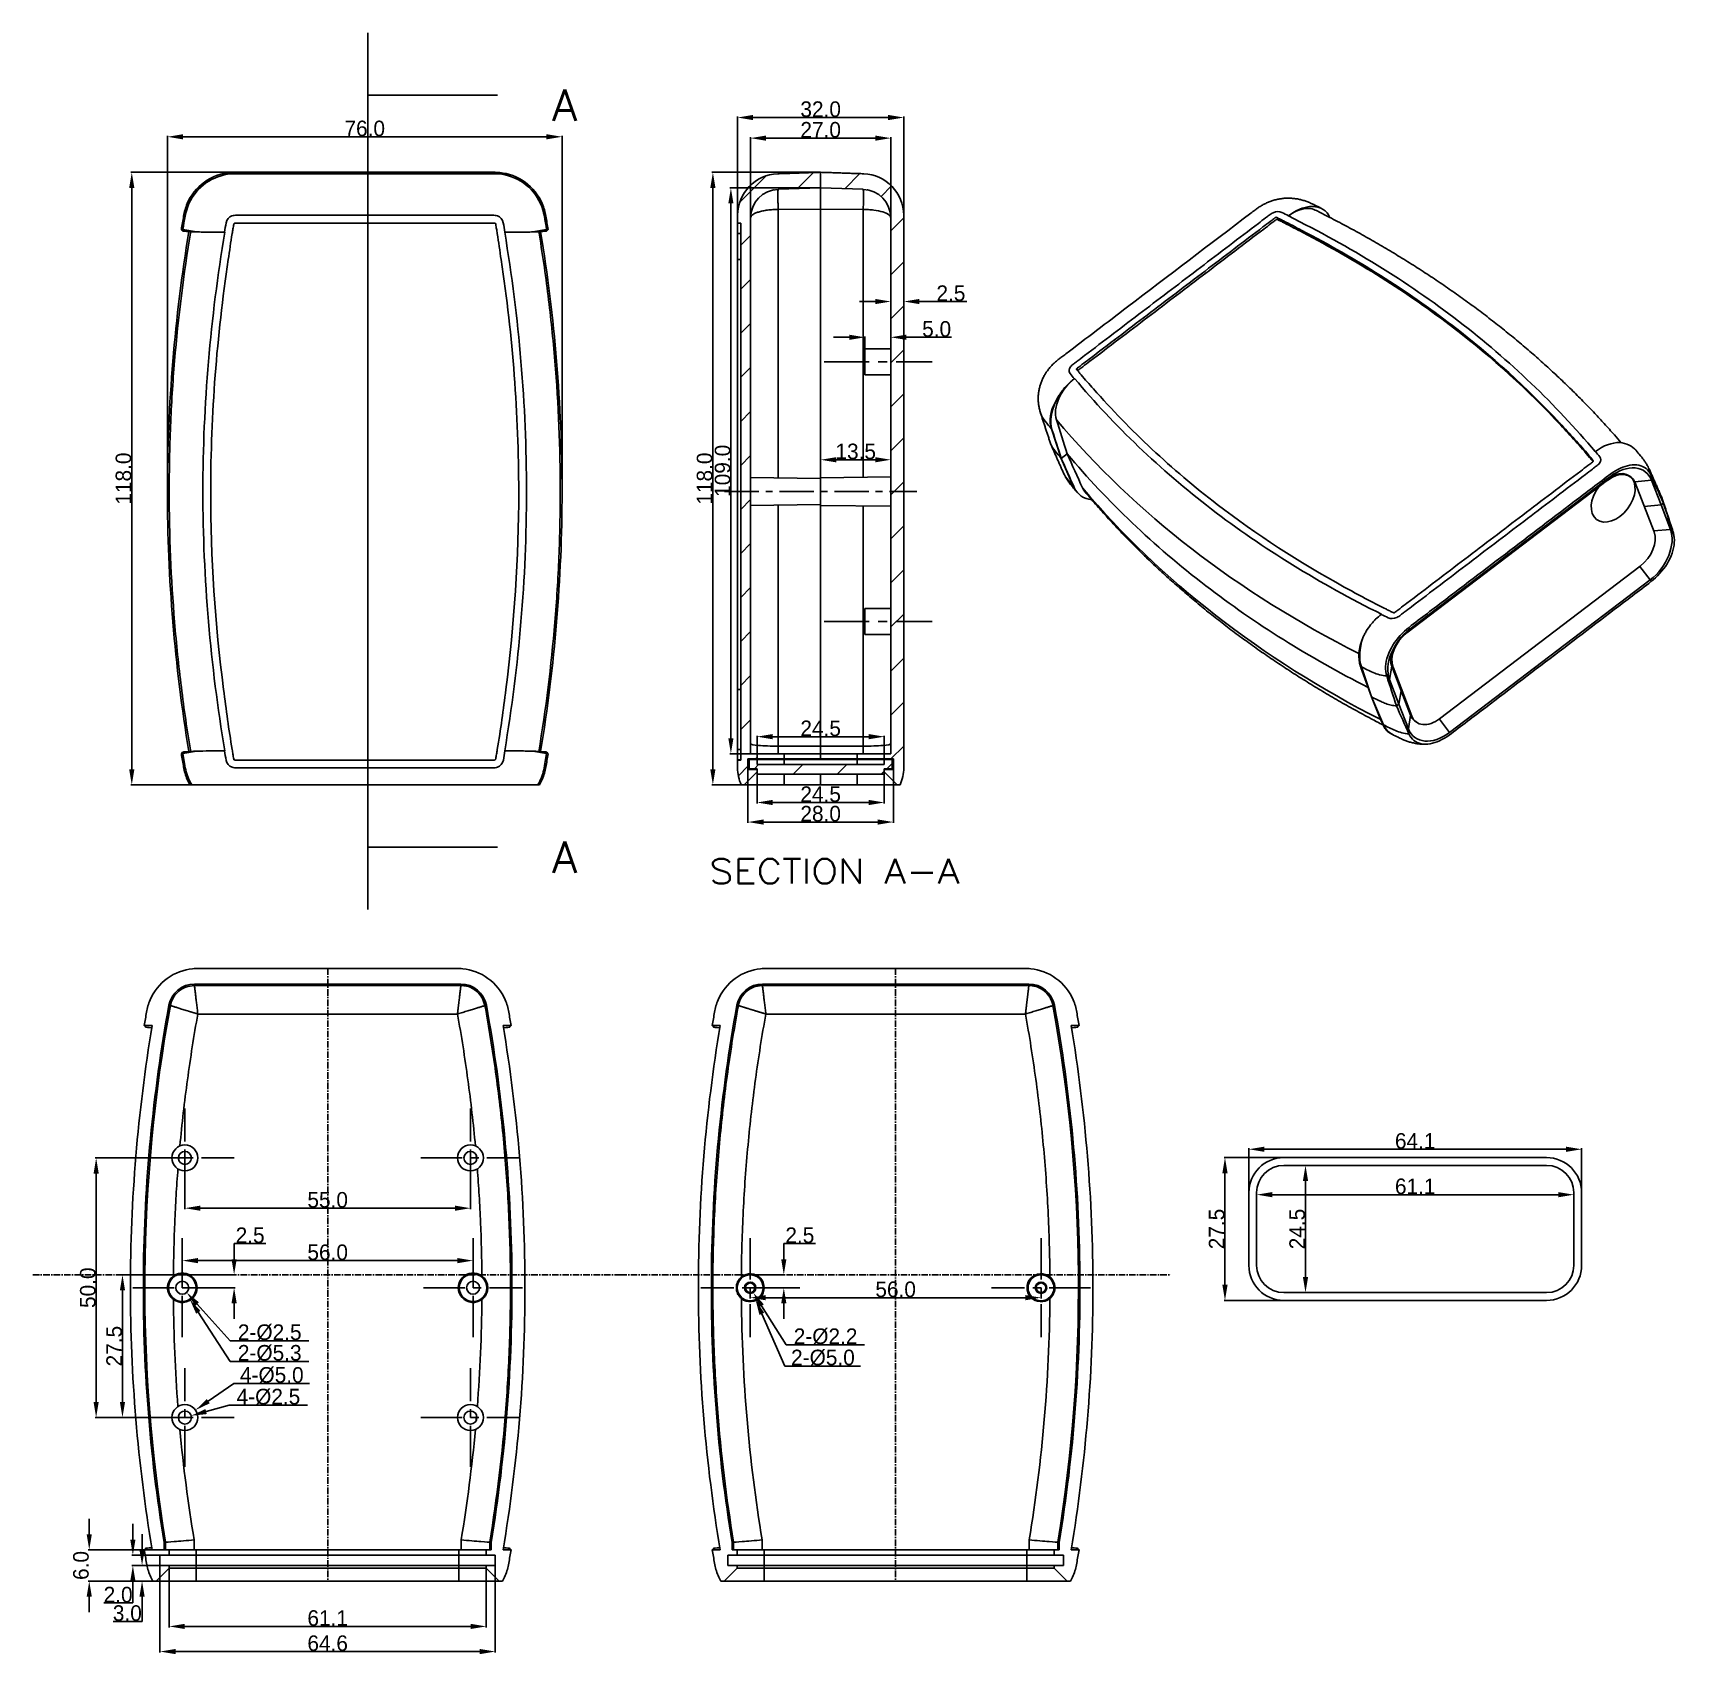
# Model space of a CAD drawing. Header units: inches. Extents: x 120 to 437, y -133 to 179.
import ezdxf
from ezdxf.lldxf.tags import DXFTag

# ---------------------------------------------------------------- set-up
doc = ezdxf.new("R2010")
doc.units = ezdxf.units.IN
doc.header["$MEASUREMENT"] = 0
doc.linetypes.add('CENTER', pattern=[2, 1.25, -0.25, 0.25, -0.25])
for name, color, linetype in [('1', 7, 'Continuous'), ('中心线', 10, 'CENTER'), ('尺寸线', 80, 'Continuous')]:
    doc.layers.add(name, color=color, linetype=linetype)
doc.styles.add('blockfont', font='simplex.shx', dxfattribs={"bigfont": 'bigfont'})
tags = doc.linetypes.add('PHANTOM', pattern=[2.5, 1.25, -0.25, 0.25, -0.25, 0.25, -0.25]).pattern_tags.tags
tags[14:15] = [DXFTag(74, 4), DXFTag(75, 0), DXFTag(340, '0'), DXFTag(46, 0.0), DXFTag(50, 0.0), DXFTag(44, 0.0), DXFTag(45, 0.0)]
tags[12:13] = [DXFTag(74, 4), DXFTag(75, 0), DXFTag(340, '0'), DXFTag(46, 0.0), DXFTag(50, 0.0), DXFTag(44, 0.0), DXFTag(45, 0.0)]
tags[10:11] = [DXFTag(74, 4), DXFTag(75, 0), DXFTag(340, '0'), DXFTag(46, 0.0), DXFTag(50, 0.0), DXFTag(44, 0.0), DXFTag(45, 0.0)]
tags[8:9] = [DXFTag(74, 4), DXFTag(75, 0), DXFTag(340, '0'), DXFTag(46, 0.0), DXFTag(50, 0.0), DXFTag(44, 0.0), DXFTag(45, 0.0)]
tags[6:7] = [DXFTag(74, 4), DXFTag(75, 0), DXFTag(340, '0'), DXFTag(46, 0.0), DXFTag(50, 0.0), DXFTag(44, 0.0), DXFTag(45, 0.0)]
tags[4:5] = [DXFTag(74, 4), DXFTag(75, 0), DXFTag(340, '0'), DXFTag(46, 0.0), DXFTag(50, 0.0), DXFTag(44, 0.0), DXFTag(45, 0.0)]
doc.dimstyles.get("Standard").update_dxf_attribs({"dimtxt": 3, "dimasz": 3, "dimexe": 0.18, "dimexo": 0.0625, "dimgap": 0.09, "dimtad": 1, "dimtoh": 1, "dimdec": 1, "dimzin": 0, "dimdsep": 46, "dimtxsty": 'Standard', "dimcen": 0, "dimadec": 0, "dimazin": 0, "dimtfac": 1, "dimtdec": 1, "dimtofl": 0, "dimtmove": 0, "dimatfit": 3, "dimfxl": 1, "dimtolj": 1, "dimtzin": 0, "dimarcsym": 2})

msp = doc.modelspace()

# ---------------------------------------------------------------- texts
at = {"layer": '1', "color": 87, "attachment_point": 7, "line_spacing_factor": 0.903614, "style": 'blockfont'}
for s, insert, char_height in [('\\W01.038;\\fsimplex.shx;A', (220.12, 162.02), 6), ('\\W01.038;\\fsimplex.shx;A', (220.12, 17.17), 6), ('\\W01.147;\\fsimplex.shx;SECTION \\H4.76;A-A\\H3.17;', (250.36, 15.1), 4.7625)]:
    msp.add_mtext(s, dxfattribs=dict(at, insert=insert, char_height=char_height))

# ---------------------------------------------------------------- blocks, each defined once
blk = doc.blocks.new('HATCH1')
at = {"color": 251}
for p, q in [((526.058822, 547.804709), (531.137712, 552.878522)), ((537.157186, 550.410938), (540.268962, 553.519603)), ((526.251197, 539.51585), (528.151197, 541.413951)), ((526.251197, 531.034808), (528.151197, 532.932909)), ((526.251197, 522.553766), (528.151197, 524.451867)), ((526.251197, 514.072724), (528.151197, 515.970825)), ((526.251197, 505.591682), (528.151197, 507.489783)), ((526.251197, 497.11064), (528.151197, 499.008741)), ((526.251197, 488.629598), (528.151197, 490.527699)), ((526.251197, 480.148556), (528.151197, 482.046657)), ((526.251197, 471.667515), (528.151197, 473.565615)), ((526.251197, 463.186473), (528.151197, 465.084574)), ((526.251197, 454.705431), (528.151197, 456.603532)), ((526.251197, 446.224389), (528.151197, 448.12249)), ((529.078548, 440.567872), (529.401197, 440.890198)), ((525.803901, 437.296498), (527.651197, 439.141948))]:
    blk.add_line(p, q, dxfattribs=at)
blk = doc.blocks.new('HATCH3')
at = {"color": 251}
for p, q in [((528.902198, 438.667872), (529.702998, 439.467872)), ((536.390725, 437.667872), (538.192526, 439.467872)), ((544.880252, 437.667872), (546.682053, 439.467872)), ((553.369779, 437.667872), (553.901197, 438.198759)), ((554.37078, 438.667872), (555.401197, 439.69726))]:
    blk.add_line(p, q, dxfattribs=at)
blk = doc.blocks.new('HATCH5')
at = {"color": 251}
for p, q in [((546.278133, 550.406296), (549.179707, 553.304971)), ((553.278957, 548.919081), (555.305218, 550.943316)), ((555.151197, 542.308408), (557.651197, 544.80591)), ((555.151197, 533.827366), (557.651197, 536.324868)), ((555.151197, 525.346324), (557.651197, 527.843826)), ((555.151197, 516.865283), (557.651197, 519.362784)), ((555.151197, 508.384241), (557.651197, 510.881742)), ((555.151197, 499.903199), (557.651197, 502.4007)), ((555.151197, 491.422157), (557.651197, 493.919658)), ((555.151197, 482.941115), (557.651197, 485.438616)), ((555.151197, 474.460073), (557.651197, 476.957574)), ((555.151197, 465.979031), (557.651197, 468.476532)), ((555.151197, 457.497989), (557.651197, 459.99549)), ((555.151197, 449.016947), (557.651197, 451.514448)), ((555.183196, 440.567872), (557.651197, 443.033407))]:
    blk.add_line(p, q, dxfattribs=at)
blk = doc.blocks.new('ASSORTED_DRAFT1')
at = {"color": 43}
blk.add_solid([(454.419335, 423.567872), (460.419329, 425.175567), (460.419341, 421.960177), (454.419335, 423.567872)], dxfattribs=at)
blk = doc.blocks.new('ASSORTED_DRAFT2')
at = {"color": 43}
blk.add_solid([(454.419335, 568.421259), (460.419329, 570.028954), (460.419341, 566.813564), (454.419335, 568.421259)], dxfattribs=at)
blk = doc.blocks.new('*D9')
at = {"layer": 'Defpoints', "color": 0}
for p in [(271.82, 152.1), (251.06, 34.1), (271.82, 34.1)]:
    blk.add_point(p, dxfattribs=at)
at = {"layer": '尺寸线', "color": 0, "lineweight": -2}
for p, q in [((271.76, 152.1), (250.88, 152.1)), ((251.06, 149.1), (251.06, 37.1)), ((271.76, 34.1), (250.88, 34.1))]:
    blk.add_line(p, q, dxfattribs=at)
at = {"layer": '尺寸线', "color": 0}
for points in [[(250.56, 149.1), (251.56, 149.1), (251.06, 152.1)], [(250.56, 37.1), (251.56, 37.1), (251.06, 34.1)]]:
    blk.add_solid(points, dxfattribs=at)
at = {"layer": '尺寸线', "color": 0, "insert": (249.47, 93.1), "char_height": 3, "attachment_point": 5, "rotation": 90}
blk.add_mtext('\\A1;118.0', dxfattribs=at)
blk = doc.blocks.new('*D10')
at = {"layer": 'Defpoints', "color": 0}
for p in [(287.82, 162.65), (255.82, 142.32), (287.82, 142.32)]:
    blk.add_point(p, dxfattribs=at)
at = {"layer": '尺寸线', "color": 0, "lineweight": -2}
for p, q in [((255.82, 142.38), (255.82, 162.83)), ((258.82, 162.65), (284.82, 162.65)), ((287.82, 142.38), (287.82, 162.83))]:
    blk.add_line(p, q, dxfattribs=at)
at = {"layer": '尺寸线', "color": 0}
for points in [[(258.82, 163.15), (258.82, 162.15), (255.82, 162.65)], [(284.82, 163.15), (284.82, 162.15), (287.82, 162.65)]]:
    blk.add_solid(points, dxfattribs=at)
at = {"layer": '尺寸线', "color": 0, "insert": (271.82, 164.24), "char_height": 3, "attachment_point": 5}
blk.add_mtext('\\A1;32.0', dxfattribs=at)
blk = doc.blocks.new('*D11')
at = {"layer": 'Defpoints', "color": 0}
for p in [(285.32, 158.68), (258.32, 141.86), (285.32, 141.86)]:
    blk.add_point(p, dxfattribs=at)
at = {"layer": '尺寸线', "color": 0, "lineweight": -2}
for p, q in [((258.32, 141.92), (258.32, 158.86)), ((261.32, 158.68), (282.32, 158.68)), ((285.32, 141.92), (285.32, 158.86))]:
    blk.add_line(p, q, dxfattribs=at)
at = {"layer": '尺寸线', "color": 0}
for points in [[(261.32, 159.18), (261.32, 158.18), (258.32, 158.68)], [(282.32, 159.18), (282.32, 158.18), (285.32, 158.68)]]:
    blk.add_solid(points, dxfattribs=at)
at = {"layer": '尺寸线', "color": 0, "insert": (271.82, 160.27), "char_height": 3, "attachment_point": 5}
blk.add_mtext('\\A1;27.0', dxfattribs=at)
blk = doc.blocks.new('*D12')
at = {"layer": 'Defpoints', "color": 0}
for p in [(271.82, 149.1), (254.53, 40.1), (271.82, 40.1)]:
    blk.add_point(p, dxfattribs=at)
at = {"layer": '尺寸线', "color": 0, "lineweight": -2}
for p, q in [((271.76, 149.1), (254.35, 149.1)), ((254.53, 146.1), (254.53, 43.1)), ((271.76, 40.1), (254.35, 40.1))]:
    blk.add_line(p, q, dxfattribs=at)
at = {"layer": '尺寸线', "color": 0}
for points in [[(254.03, 146.1), (255.03, 146.1), (254.53, 149.1)], [(254.03, 43.1), (255.03, 43.1), (254.53, 40.1)]]:
    blk.add_solid(points, dxfattribs=at)
at = {"layer": '尺寸线', "color": 0, "insert": (252.94, 94.6), "char_height": 3, "attachment_point": 5, "rotation": 90}
blk.add_mtext('\\A1;109.0', dxfattribs=at)
blk = doc.blocks.new('*D13')
at = {"layer": 'Defpoints', "color": 0}
for p in [(285.32, 96.73), (271.82, 93.28), (285.32, 93.28)]:
    blk.add_point(p, dxfattribs=at)
at = {"layer": '尺寸线', "color": 0, "lineweight": -2}
for p, q in [((271.82, 93.34), (271.82, 96.91)), ((274.82, 96.73), (282.32, 96.73)), ((285.32, 93.34), (285.32, 96.91))]:
    blk.add_line(p, q, dxfattribs=at)
at = {"layer": '尺寸线', "color": 0}
for points in [[(274.82, 97.23), (274.82, 96.23), (271.82, 96.73)], [(282.32, 97.23), (282.32, 96.23), (285.32, 96.73)]]:
    blk.add_solid(points, dxfattribs=at)
at = {"layer": '尺寸线', "color": 0, "insert": (278.57, 98.32), "char_height": 3, "attachment_point": 5}
blk.add_mtext('\\A1;13.5', dxfattribs=at)
blk = doc.blocks.new('*D14')
at = {"layer": 'Defpoints', "color": 0}
for p in [(285.32, 120.32), (280.32, 118.1), (285.32, 118.1)]:
    blk.add_point(p, dxfattribs=at)
at = {"layer": '尺寸线', "color": 0, "lineweight": -2}
for p, q in [((277.32, 120.32), (274.32, 120.32)), ((280.32, 118.17), (280.32, 120.5)), ((285.32, 118.17), (285.32, 120.5)), ((288.32, 120.32), (297, 120.32))]:
    blk.add_line(p, q, dxfattribs=at)
at = {"layer": '尺寸线', "color": 0}
for points in [[(277.32, 120.82), (277.32, 119.82), (280.32, 120.32)], [(288.32, 120.82), (288.32, 119.82), (285.32, 120.32)]]:
    blk.add_solid(points, dxfattribs=at)
at = {"layer": '尺寸线', "color": 0, "insert": (294.16, 121.91), "char_height": 3, "attachment_point": 5}
blk.add_mtext('\\A1;5.0', dxfattribs=at)
blk = doc.blocks.new('*D15')
at = {"layer": 'Defpoints', "color": 0}
for p in [(285.32, 127.21), (285.32, 124.44), (287.82, 124.44)]:
    blk.add_point(p, dxfattribs=at)
at = {"layer": '尺寸线', "color": 0, "lineweight": -2}
for p, q in [((282.32, 127.21), (279.32, 127.21)), ((285.32, 124.5), (285.32, 127.39)), ((287.82, 124.5), (287.82, 127.39)), ((290.82, 127.21), (300, 127.21))]:
    blk.add_line(p, q, dxfattribs=at)
at = {"layer": '尺寸线', "color": 0}
for points in [[(282.32, 127.71), (282.32, 126.71), (285.32, 127.21)], [(290.82, 127.71), (290.82, 126.71), (287.82, 127.21)]]:
    blk.add_solid(points, dxfattribs=at)
at = {"layer": '尺寸线', "color": 0, "insert": (296.91, 128.8), "char_height": 3, "attachment_point": 5}
blk.add_mtext('\\A1;2.5', dxfattribs=at)
blk = doc.blocks.new('*D16')
at = {"layer": 'Defpoints', "color": 0}
for p in [(259.57, 36.2), (284.07, 36.2), (284.07, 30.71)]:
    blk.add_point(p, dxfattribs=at)
at = {"layer": '尺寸线', "color": 0, "lineweight": -2}
for p, q in [((259.57, 36.14), (259.57, 30.53)), ((284.07, 36.14), (284.07, 30.53)), ((262.57, 30.71), (281.07, 30.71))]:
    blk.add_line(p, q, dxfattribs=at)
at = {"layer": '尺寸线', "color": 0}
for points in [[(262.57, 31.21), (262.57, 30.21), (259.57, 30.71)], [(281.07, 31.21), (281.07, 30.21), (284.07, 30.71)]]:
    blk.add_solid(points, dxfattribs=at)
at = {"layer": '尺寸线', "color": 0, "insert": (271.82, 32.3), "char_height": 3, "attachment_point": 5}
blk.add_mtext('\\A1;24.5', dxfattribs=at)
blk = doc.blocks.new('*D17')
at = {"layer": 'Defpoints', "color": 0}
for p in [(257.82, 37.1), (285.82, 37.1), (285.82, 26.95)]:
    blk.add_point(p, dxfattribs=at)
at = {"layer": '尺寸线', "color": 0, "lineweight": -2}
for p, q in [((257.82, 37.04), (257.82, 26.77)), ((285.82, 37.04), (285.82, 26.77)), ((260.82, 26.95), (282.82, 26.95))]:
    blk.add_line(p, q, dxfattribs=at)
at = {"layer": '尺寸线', "color": 0}
for points in [[(260.82, 27.45), (260.82, 26.45), (257.82, 26.95)], [(282.82, 27.45), (282.82, 26.45), (285.82, 26.95)]]:
    blk.add_solid(points, dxfattribs=at)
at = {"layer": '尺寸线', "color": 0, "insert": (271.82, 28.54), "char_height": 3, "attachment_point": 5}
blk.add_mtext('\\A1;28.0', dxfattribs=at)
blk = doc.blocks.new('*D18')
at = {"layer": 'Defpoints', "color": 0}
for p in [(284.07, 43.39), (259.57, 38), (284.07, 38)]:
    blk.add_point(p, dxfattribs=at)
at = {"layer": '尺寸线', "color": 0, "lineweight": -2}
for p, q in [((259.57, 38.07), (259.57, 43.57)), ((262.57, 43.39), (281.07, 43.39)), ((284.07, 38.07), (284.07, 43.57))]:
    blk.add_line(p, q, dxfattribs=at)
at = {"layer": '尺寸线', "color": 0}
for points in [[(262.57, 43.89), (262.57, 42.89), (259.57, 43.39)], [(281.07, 43.89), (281.07, 42.89), (284.07, 43.39)]]:
    blk.add_solid(points, dxfattribs=at)
at = {"layer": '尺寸线', "color": 0, "insert": (271.82, 44.98), "char_height": 3, "attachment_point": 5}
blk.add_mtext('\\A1;24.5', dxfattribs=at)
blk = doc.blocks.new('*D19')
at = {"layer": 'Defpoints', "color": 0}
for p in [(222.01, 158.94), (146.01, 90.61), (222.01, 90.6)]:
    blk.add_point(p, dxfattribs=at)
at = {"layer": '尺寸线', "color": 0, "lineweight": -2}
for p, q in [((146.01, 90.67), (146.01, 159.12)), ((149.01, 158.94), (219.01, 158.94)), ((222.01, 90.66), (222.01, 159.12))]:
    blk.add_line(p, q, dxfattribs=at)
at = {"layer": '尺寸线', "color": 0}
for points in [[(149.01, 159.44), (149.01, 158.44), (146.01, 158.94)], [(219.01, 159.44), (219.01, 158.44), (222.01, 158.94)]]:
    blk.add_solid(points, dxfattribs=at)
at = {"layer": '尺寸线', "color": 0, "insert": (184.01, 160.53), "char_height": 3, "attachment_point": 5}
blk.add_mtext('\\A1;76.0', dxfattribs=at)
blk = doc.blocks.new('*D20')
at = {"layer": 'Defpoints', "color": 0}
for p in [(184.01, 152.1), (139.14, 34.1), (184.01, 34.1)]:
    blk.add_point(p, dxfattribs=at)
at = {"layer": '尺寸线', "color": 0, "lineweight": -2}
for p, q in [((183.94, 152.1), (138.96, 152.1)), ((139.14, 149.1), (139.14, 37.1)), ((183.94, 34.1), (138.96, 34.1))]:
    blk.add_line(p, q, dxfattribs=at)
at = {"layer": '尺寸线', "color": 0}
for points in [[(138.64, 149.1), (139.64, 149.1), (139.14, 152.1)], [(138.64, 37.1), (139.64, 37.1), (139.14, 34.1)]]:
    blk.add_solid(points, dxfattribs=at)
at = {"layer": '尺寸线', "color": 0, "insert": (137.55, 93.1), "char_height": 3, "attachment_point": 5, "rotation": 90}
blk.add_mtext('\\A1;118.0', dxfattribs=at)
blk = doc.blocks.new('*D21')
at = {"layer": 'Defpoints', "color": 0}
for p in [(204.87, -57.53), (148.87, -62.75), (204.87, -62.75)]:
    blk.add_point(p, dxfattribs=at)
at = {"layer": '尺寸线', "color": 0, "lineweight": -2}
for p, q in [((148.87, -62.69), (148.87, -57.35)), ((151.87, -57.53), (201.87, -57.53)), ((204.87, -62.69), (204.87, -57.35))]:
    blk.add_line(p, q, dxfattribs=at)
at = {"layer": '尺寸线', "color": 0}
for points in [[(151.87, -57.03), (151.87, -58.03), (148.87, -57.53)], [(201.87, -57.03), (201.87, -58.03), (204.87, -57.53)]]:
    blk.add_solid(points, dxfattribs=at)
at = {"layer": '尺寸线', "color": 0, "insert": (176.87, -55.94), "char_height": 3, "attachment_point": 5}
blk.add_mtext('\\A1;56.0', dxfattribs=at)
blk = doc.blocks.new('*D22')
at = {"layer": 'Defpoints', "color": 0}
for p in [(149.37, -37.75), (204.37, -37.75), (204.37, -47.43)]:
    blk.add_point(p, dxfattribs=at)
at = {"layer": '尺寸线', "color": 0, "lineweight": -2}
for p, q in [((149.37, -37.81), (149.37, -47.61)), ((204.37, -37.81), (204.37, -47.61)), ((152.37, -47.43), (201.37, -47.43))]:
    blk.add_line(p, q, dxfattribs=at)
at = {"layer": '尺寸线', "color": 0}
for points in [[(152.37, -46.93), (152.37, -47.93), (149.37, -47.43)], [(201.37, -46.93), (201.37, -47.93), (204.37, -47.43)]]:
    blk.add_solid(points, dxfattribs=at)
at = {"layer": '尺寸线', "color": 0, "insert": (176.87, -45.84), "char_height": 3, "attachment_point": 5}
blk.add_mtext('\\A1;55.0', dxfattribs=at)
blk = doc.blocks.new('*D23')
at = {"layer": 'Defpoints', "color": 0}
for p in [(149.37, -37.75), (132.28, -87.75), (149.37, -87.75)]:
    blk.add_point(p, dxfattribs=at)
at = {"layer": '尺寸线', "color": 0, "lineweight": -2}
for p, q in [((149.3, -37.75), (132.1, -37.75)), ((132.28, -40.75), (132.28, -84.75)), ((149.3, -87.75), (132.1, -87.75))]:
    blk.add_line(p, q, dxfattribs=at)
at = {"layer": '尺寸线', "color": 0}
for points in [[(131.78, -40.75), (132.78, -40.75), (132.28, -37.75)], [(131.78, -84.75), (132.78, -84.75), (132.28, -87.75)]]:
    blk.add_solid(points, dxfattribs=at)
at = {"layer": '尺寸线', "color": 0, "insert": (130.69, -62.75), "char_height": 3, "attachment_point": 5, "rotation": 90}
blk.add_mtext('\\A1;50.0', dxfattribs=at)
blk = doc.blocks.new('*D24')
at = {"layer": 'Defpoints', "color": 0}
for p in [(148.87, -60.25), (148.87, -62.75), (158.85, -60.25)]:
    blk.add_point(p, dxfattribs=at)
at = {"layer": '尺寸线', "color": 0, "lineweight": -2}
for p, q in [((158.85, -57.25), (158.85, -54.25)), ((158.85, -54.25), (164.94, -54.25)), ((148.93, -60.25), (159.03, -60.25)), ((148.93, -62.75), (159.03, -62.75)), ((158.85, -65.75), (158.85, -68.75))]:
    blk.add_line(p, q, dxfattribs=at)
at = {"layer": '尺寸线', "color": 0}
for points in [[(158.35, -57.25), (159.35, -57.25), (158.85, -60.25)], [(158.35, -65.75), (159.35, -65.75), (158.85, -62.75)]]:
    blk.add_solid(points, dxfattribs=at)
at = {"layer": '尺寸线', "color": 0, "insert": (161.94, -52.66), "char_height": 3, "attachment_point": 5}
blk.add_mtext('\\A1;2.5', dxfattribs=at)
blk = doc.blocks.new('*D25')
at = {"layer": 'Defpoints', "color": 0}
for p in [(137.35, -60.25), (148.87, -60.25), (149.37, -87.75)]:
    blk.add_point(p, dxfattribs=at)
at = {"layer": '尺寸线', "color": 0, "lineweight": -2}
for p, q in [((148.8, -60.25), (137.17, -60.25)), ((137.35, -84.75), (137.35, -63.25)), ((149.3, -87.75), (137.17, -87.75))]:
    blk.add_line(p, q, dxfattribs=at)
at = {"layer": '尺寸线', "color": 0}
for points in [[(136.85, -63.25), (137.85, -63.25), (137.35, -60.25)], [(136.85, -84.75), (137.85, -84.75), (137.35, -87.75)]]:
    blk.add_solid(points, dxfattribs=at)
at = {"layer": '尺寸线', "color": 0, "insert": (135.76, -74), "char_height": 3, "attachment_point": 5, "rotation": 90}
blk.add_mtext('\\A1;27.5', dxfattribs=at)
blk = doc.blocks.new('*D26')
at = {"layer": 'Defpoints', "color": 0}
for p in [(258.26, -62.75), (314.26, -62.75), (314.26, -64.67)]:
    blk.add_point(p, dxfattribs=at)
at = {"layer": '尺寸线', "color": 0, "lineweight": -2}
for p, q in [((258.26, -62.81), (258.26, -64.85)), ((314.26, -62.81), (314.26, -64.85)), ((261.26, -64.67), (311.26, -64.67))]:
    blk.add_line(p, q, dxfattribs=at)
at = {"layer": '尺寸线', "color": 0}
for points in [[(261.26, -64.17), (261.26, -65.17), (258.26, -64.67)], [(311.26, -64.17), (311.26, -65.17), (314.26, -64.67)]]:
    blk.add_solid(points, dxfattribs=at)
at = {"layer": '尺寸线', "color": 0, "insert": (286.26, -63.08), "char_height": 3, "attachment_point": 5}
blk.add_mtext('\\A1;56.0', dxfattribs=at)
blk = doc.blocks.new('*D27')
at = {"layer": 'Defpoints', "color": 0}
for p in [(258.26, -62.75), (259.83, -60.25), (264.72, -60.25)]:
    blk.add_point(p, dxfattribs=at)
at = {"layer": '尺寸线', "color": 0, "lineweight": -2}
for p, q in [((264.72, -57.25), (264.72, -54.25)), ((264.72, -54.25), (270.81, -54.25)), ((258.33, -62.75), (264.9, -62.75)), ((259.89, -60.25), (264.9, -60.25)), ((264.72, -65.75), (264.72, -68.75))]:
    blk.add_line(p, q, dxfattribs=at)
at = {"layer": '尺寸线', "color": 0}
for points in [[(264.22, -57.25), (265.22, -57.25), (264.72, -60.25)], [(264.22, -65.75), (265.22, -65.75), (264.72, -62.75)]]:
    blk.add_solid(points, dxfattribs=at)
at = {"layer": '尺寸线', "color": 0, "insert": (267.81, -52.66), "char_height": 3, "attachment_point": 5}
blk.add_mtext('\\A1;2.5', dxfattribs=at)
blk = doc.blocks.new('*D30')
at = {"layer": 'Defpoints', "color": 0}
for p in [(416.88, -44.83), (355.79, -51.44), (416.88, -51.44)]:
    blk.add_point(p, dxfattribs=at)
at = {"layer": '尺寸线', "color": 0, "lineweight": -2}
for p, q in [((355.79, -51.37), (355.79, -44.65)), ((358.79, -44.83), (413.88, -44.83)), ((416.88, -51.37), (416.88, -44.65))]:
    blk.add_line(p, q, dxfattribs=at)
at = {"layer": '尺寸线', "color": 0}
for points in [[(358.79, -44.33), (358.79, -45.33), (355.79, -44.83)], [(413.88, -44.33), (413.88, -45.33), (416.88, -44.83)]]:
    blk.add_solid(points, dxfattribs=at)
at = {"layer": '尺寸线', "color": 0, "insert": (386.33, -43.24), "char_height": 3, "attachment_point": 5}
blk.add_mtext('\\A1;61.1', dxfattribs=at)
blk = doc.blocks.new('*D31')
at = {"layer": 'Defpoints', "color": 0}
for p in [(418.38, -36.08), (354.29, -47.49), (418.38, -47.49)]:
    blk.add_point(p, dxfattribs=at)
at = {"layer": '尺寸线', "color": 0, "lineweight": -2}
for p, q in [((354.29, -47.42), (354.29, -35.9)), ((357.29, -36.08), (415.38, -36.08)), ((418.38, -47.42), (418.38, -35.9))]:
    blk.add_line(p, q, dxfattribs=at)
at = {"layer": '尺寸线', "color": 0}
for points in [[(357.29, -35.58), (357.29, -36.58), (354.29, -36.08)], [(415.38, -35.58), (415.38, -36.58), (418.38, -36.08)]]:
    blk.add_solid(points, dxfattribs=at)
at = {"layer": '尺寸线', "color": 0, "insert": (386.33, -34.49), "char_height": 3, "attachment_point": 5}
blk.add_mtext('\\A1;64.1', dxfattribs=at)
blk = doc.blocks.new('*D32')
at = {"layer": 'Defpoints', "color": 0}
for p in [(367.42, -37.69), (349.69, -65.19), (367.42, -65.19)]:
    blk.add_point(p, dxfattribs=at)
at = {"layer": '尺寸线', "color": 0, "lineweight": -2}
for p, q in [((367.36, -37.69), (349.51, -37.69)), ((349.69, -40.69), (349.69, -62.19)), ((367.36, -65.19), (349.51, -65.19))]:
    blk.add_line(p, q, dxfattribs=at)
at = {"layer": '尺寸线', "color": 0}
for points in [[(349.19, -40.69), (350.19, -40.69), (349.69, -37.69)], [(349.19, -62.19), (350.19, -62.19), (349.69, -65.19)]]:
    blk.add_solid(points, dxfattribs=at)
at = {"layer": '尺寸线', "color": 0, "insert": (348.1, -51.44), "char_height": 3, "attachment_point": 5, "rotation": 90}
blk.add_mtext('\\A1;27.5', dxfattribs=at)
blk = doc.blocks.new('*D33')
at = {"layer": 'Defpoints', "color": 0}
for p in [(366.87, -39.19), (365.2, -63.69), (366.87, -63.69)]:
    blk.add_point(p, dxfattribs=at)
at = {"layer": '尺寸线', "color": 0, "lineweight": -2}
for p, q in [((366.8, -39.19), (365.02, -39.19)), ((365.2, -42.19), (365.2, -60.69)), ((366.8, -63.69), (365.02, -63.69))]:
    blk.add_line(p, q, dxfattribs=at)
at = {"layer": '尺寸线', "color": 0}
for points in [[(364.7, -42.19), (365.7, -42.19), (365.2, -39.19)], [(364.7, -60.69), (365.7, -60.69), (365.2, -63.69)]]:
    blk.add_solid(points, dxfattribs=at)
at = {"layer": '尺寸线', "color": 0, "insert": (363.61, -51.44), "char_height": 3, "attachment_point": 5, "rotation": 90}
blk.add_mtext('\\A1;24.5', dxfattribs=at)
blk = doc.blocks.new('*D34')
at = {"layer": 'Defpoints', "color": 0}
for p in [(144.57, -116.25), (209.16, -116.25), (209.16, -132.83)]:
    blk.add_point(p, dxfattribs=at)
at = {"layer": '尺寸线', "color": 0, "lineweight": -2}
for p, q in [((144.57, -116.31), (144.57, -133.01)), ((209.16, -116.31), (209.16, -133.01)), ((147.57, -132.83), (206.16, -132.83))]:
    blk.add_line(p, q, dxfattribs=at)
at = {"layer": '尺寸线', "color": 0}
for points in [[(147.57, -132.33), (147.57, -133.33), (144.57, -132.83)], [(206.16, -132.33), (206.16, -133.33), (209.16, -132.83)]]:
    blk.add_solid(points, dxfattribs=at)
at = {"layer": '尺寸线', "color": 0, "insert": (176.87, -131.24), "char_height": 3, "attachment_point": 5}
blk.add_mtext('\\A1;64.6', dxfattribs=at)
blk = doc.blocks.new('*D35')
at = {"layer": 'Defpoints', "color": 0}
for p in [(146.32, -116.75), (207.41, -116.75), (207.41, -127.99)]:
    blk.add_point(p, dxfattribs=at)
at = {"layer": '尺寸线', "color": 0, "lineweight": -2}
for p, q in [((146.32, -116.81), (146.32, -128.17)), ((207.41, -116.81), (207.41, -128.17)), ((149.32, -127.99), (204.41, -127.99))]:
    blk.add_line(p, q, dxfattribs=at)
at = {"layer": '尺寸线', "color": 0}
for points in [[(149.32, -127.49), (149.32, -128.49), (146.32, -127.99)], [(204.41, -127.49), (204.41, -128.49), (207.41, -127.99)]]:
    blk.add_solid(points, dxfattribs=at)
at = {"layer": '尺寸线', "color": 0, "insert": (176.87, -126.4), "char_height": 3, "attachment_point": 5}
blk.add_mtext('\\A1;61.1', dxfattribs=at)
blk = doc.blocks.new('*D36')
at = {"layer": 'Defpoints', "color": 0}
for p in [(139.35, -116.25), (144.57, -114.25), (144.57, -116.25)]:
    blk.add_point(p, dxfattribs=at)
at = {"layer": '尺寸线', "color": 0, "lineweight": -2}
for p, q in [((139.35, -111.25), (139.35, -108.25)), ((144.51, -114.25), (139.17, -114.25)), ((144.51, -116.25), (139.17, -116.25)), ((139.35, -119.25), (139.35, -123.47)), ((139.35, -123.47), (133.76, -123.47))]:
    blk.add_line(p, q, dxfattribs=at)
at = {"layer": '尺寸线', "color": 0}
for points in [[(138.85, -111.25), (139.85, -111.25), (139.35, -114.25)], [(138.85, -119.25), (139.85, -119.25), (139.35, -116.25)]]:
    blk.add_solid(points, dxfattribs=at)
at = {"layer": '尺寸线', "color": 0, "insert": (136.51, -121.88), "char_height": 3, "attachment_point": 5}
blk.add_mtext('\\A1;2.0', dxfattribs=at)
blk = doc.blocks.new('*D37')
at = {"layer": 'Defpoints', "color": 0}
for p in [(146.32, -113.25), (130.95, -119.25), (146.32, -119.25)]:
    blk.add_point(p, dxfattribs=at)
at = {"layer": '尺寸线', "color": 0, "lineweight": -2}
for p, q in [((130.95, -110.25), (130.95, -107.25)), ((146.26, -113.25), (130.77, -113.25)), ((146.26, -119.25), (130.77, -119.25)), ((130.95, -122.25), (130.95, -125.25))]:
    blk.add_line(p, q, dxfattribs=at)
at = {"layer": '尺寸线', "color": 0}
for points in [[(130.45, -110.25), (131.45, -110.25), (130.95, -113.25)], [(130.45, -122.25), (131.45, -122.25), (130.95, -119.25)]]:
    blk.add_solid(points, dxfattribs=at)
at = {"layer": '尺寸线', "color": 0, "insert": (129.36, -116.25), "char_height": 3, "attachment_point": 5, "rotation": 90}
blk.add_mtext('\\A1;6.0', dxfattribs=at)
blk = doc.blocks.new('*D38')
at = {"layer": 'Defpoints', "color": 0}
for p in [(146.32, -116.25), (141.12, -119.25), (146.32, -119.25)]:
    blk.add_point(p, dxfattribs=at)
at = {"layer": '尺寸线', "color": 0, "lineweight": -2}
for p, q in [((141.12, -113.25), (141.12, -110.25)), ((146.26, -116.25), (140.94, -116.25)), ((146.26, -119.25), (140.94, -119.25)), ((141.12, -122.25), (141.12, -127.03)), ((141.12, -127.03), (135.53, -127.03))]:
    blk.add_line(p, q, dxfattribs=at)
at = {"layer": '尺寸线', "color": 0}
for points in [[(140.62, -113.25), (141.62, -113.25), (141.12, -116.25)], [(140.62, -122.25), (141.62, -122.25), (141.12, -119.25)]]:
    blk.add_solid(points, dxfattribs=at)
at = {"layer": '尺寸线', "color": 0, "insert": (138.28, -125.44), "char_height": 3, "attachment_point": 5}
blk.add_mtext('\\A1;3.0', dxfattribs=at)
blk = doc.blocks.new('*D39')
at = {"layer": 'Defpoints', "color": 0}
for p in [(257.68, -61.82), (258.85, -63.68)]:
    blk.add_point(p, dxfattribs=at)
at = {"layer": '尺寸线', "color": 0, "lineweight": -2}
for p, q in [((265.18, -73.74), (260.45, -66.22)), ((280.27, -73.74), (265.18, -73.74))]:
    blk.add_line(p, q, dxfattribs=at)
at = {"layer": '尺寸线', "color": 0}
blk.add_solid([(260.87, -65.95), (260.02, -66.48), (258.85, -63.68)], dxfattribs=at)
at = {"layer": '尺寸线', "color": 0, "insert": (272.77, -72.15), "char_height": 3, "attachment_point": 5}
blk.add_mtext('\\A1;2-%%c2.2', dxfattribs=at)
blk = doc.blocks.new('*D40')
at = {"layer": 'Defpoints', "color": 0}
for p in [(257.25, -60.46), (259.27, -65.04)]:
    blk.add_point(p, dxfattribs=at)
at = {"layer": '尺寸线', "color": 0, "lineweight": -2}
for p, q in [((264.92, -77.83), (260.48, -67.78)), ((279.51, -77.83), (264.92, -77.83))]:
    blk.add_line(p, q, dxfattribs=at)
at = {"layer": '尺寸线', "color": 0}
blk.add_solid([(260.94, -67.58), (260.03, -67.98), (259.27, -65.04)], dxfattribs=at)
at = {"layer": '尺寸线', "color": 0, "insert": (272.26, -76.24), "char_height": 3, "attachment_point": 5}
blk.add_mtext('\\A1;2-%%c5.0', dxfattribs=at)
blk = doc.blocks.new('*D41')
at = {"layer": 'Defpoints', "color": 0}
for p in [(148.03, -61.82), (149.71, -63.67)]:
    blk.add_point(p, dxfattribs=at)
at = {"layer": '尺寸线', "color": 0, "lineweight": -2}
for p, q in [((158.12, -72.96), (151.72, -65.9)), ((173.21, -72.96), (158.12, -72.96))]:
    blk.add_line(p, q, dxfattribs=at)
at = {"layer": '尺寸线', "color": 0}
blk.add_solid([(152.09, -65.56), (151.35, -66.23), (149.71, -63.67)], dxfattribs=at)
at = {"layer": '尺寸线', "color": 0, "insert": (165.71, -71.37), "char_height": 3, "attachment_point": 5}
blk.add_mtext('\\A1;2-%%c2.5', dxfattribs=at)
blk = doc.blocks.new('*D42')
at = {"layer": 'Defpoints', "color": 0}
for p in [(147.42, -60.53), (150.31, -64.97)]:
    blk.add_point(p, dxfattribs=at)
at = {"layer": '尺寸线', "color": 0, "lineweight": -2}
for p, q in [((158.12, -76.93), (151.95, -67.48)), ((173.21, -76.93), (158.12, -76.93))]:
    blk.add_line(p, q, dxfattribs=at)
at = {"layer": '尺寸线', "color": 0}
blk.add_solid([(152.37, -67.21), (151.54, -67.75), (150.31, -64.97)], dxfattribs=at)
at = {"layer": '尺寸线', "color": 0, "insert": (165.71, -75.34), "char_height": 3, "attachment_point": 5}
blk.add_mtext('\\A1;2-%%c5.3', dxfattribs=at)
blk = doc.blocks.new('*D43')
at = {"layer": 'Defpoints', "color": 0}
for p in [(148.16, -88.08), (150.57, -87.41)]:
    blk.add_point(p, dxfattribs=at)
at = {"layer": '尺寸线', "color": 0, "lineweight": -2}
for p, q in [((157.87, -85.37), (153.46, -86.6)), ((172.96, -85.37), (157.87, -85.37))]:
    blk.add_line(p, q, dxfattribs=at)
at = {"layer": '尺寸线', "color": 0}
blk.add_solid([(153.33, -86.12), (153.59, -87.09), (150.57, -87.41)], dxfattribs=at)
at = {"layer": '尺寸线', "color": 0, "insert": (165.46, -83.78), "char_height": 3, "attachment_point": 5}
blk.add_mtext('\\A1;4-%%c2.5', dxfattribs=at)
blk = doc.blocks.new('*D44')
at = {"layer": 'Defpoints', "color": 0}
for p in [(151.42, -86.32), (147.32, -89.18)]:
    blk.add_point(p, dxfattribs=at)
at = {"layer": '尺寸线', "color": 0, "lineweight": -2}
for p, q in [((158.77, -81.19), (153.88, -84.6)), ((173.36, -81.19), (158.77, -81.19))]:
    blk.add_line(p, q, dxfattribs=at)
at = {"layer": '尺寸线', "color": 0}
blk.add_solid([(153.59, -84.19), (154.16, -85.01), (151.42, -86.32)], dxfattribs=at)
at = {"layer": '尺寸线', "color": 0, "insert": (166.11, -79.6), "char_height": 3, "attachment_point": 5}
blk.add_mtext('\\A1;4-%%c5.0', dxfattribs=at)

# ---------------------------------------------------------------- dimensions: what is measured, and where the dimension line sits
at = {"layer": '尺寸线'}
for base, p1, p2, picture, middle in [((287.82, 162.65), (255.82, 142.32), (287.82, 142.32), '*D10', (271.82, 162.65)), ((285.32, 127.21), (287.82, 124.44), (285.32, 124.44), '*D15', (296.91, 127.21))]:
    dim = msp.add_linear_dim(base=base, p1=p1, p2=p2, dimstyle='Standard', dxfattribs=at)
    dim.commit()
    dim.dimension.update_dxf_attribs({"geometry": picture, "text_midpoint": middle, "dimtype": 160})
for base, p1, p2, picture, middle in [((222.01, 158.94), (146.01, 90.61), (222.01, 90.6), '*D19', (184.01, 160.53)), ((285.32, 158.68), (258.32, 141.86), (285.32, 141.86), '*D11', (271.82, 160.27)), ((285.32, 120.32), (280.32, 118.1), (285.32, 118.1), '*D14', (294.16, 121.91)), ((285.32, 96.73), (271.82, 93.28), (285.32, 93.28), '*D13', (278.57, 98.32)), ((284.07, 43.39), (259.57, 38), (284.07, 38), '*D18', (271.82, 44.98)), ((285.82, 26.95), (257.82, 37.1), (285.82, 37.1), '*D17', (271.82, 28.54)), ((284.07, 30.71), (259.57, 36.2), (284.07, 36.2), '*D16', (271.82, 32.3)), ((418.38, -36.08), (354.29, -47.49), (418.38, -47.49), '*D31', (386.33, -34.49)), ((204.37, -47.43), (149.37, -37.75), (204.37, -37.75), '*D22', (176.87, -45.84)), ((416.88, -44.83), (355.79, -51.44), (416.88, -51.44), '*D30', (386.33, -43.24)), ((204.87, -57.53), (148.87, -62.75), (204.87, -62.75), '*D21', (176.87, -55.94)), ((314.26, -64.67), (258.26, -62.75), (314.26, -62.75), '*D26', (286.26, -63.08)), ((209.16, -132.83), (144.57, -116.25), (209.16, -116.25), '*D34', (176.87, -131.24)), ((207.41, -127.99), (146.32, -116.75), (207.41, -116.75), '*D35', (176.87, -126.4))]:
    dim = msp.add_linear_dim(base=base, p1=p1, p2=p2, dimstyle='Standard', dxfattribs=at)
    dim.commit()
    dim.dimension.update_dxf_attribs({"geometry": picture, "text_midpoint": middle})
for base, p1, p2, picture, middle in [((139.14, 34.1), (184.01, 152.1), (184.01, 34.1), '*D20', (137.55, 93.1)), ((251.06, 34.1), (271.82, 152.1), (271.82, 34.1), '*D9', (249.47, 93.1)), ((254.53, 40.1), (271.82, 149.1), (271.82, 40.1), '*D12', (252.94, 94.6)), ((132.28, -87.75), (149.37, -37.75), (149.37, -87.75), '*D23', (130.69, -62.75)), ((349.69, -65.19), (367.42, -37.69), (367.42, -65.19), '*D32', (348.1, -51.44)), ((365.2, -63.69), (366.87, -39.19), (366.87, -63.69), '*D33', (363.61, -51.44)), ((158.85, -60.25), (148.87, -62.75), (148.87, -60.25), '*D24', (161.94, -52.66)), ((264.72, -60.25), (258.26, -62.75), (259.83, -60.25), '*D27', (267.81, -52.66)), ((137.35, -60.25), (149.37, -87.75), (148.87, -60.25), '*D25', (135.76, -74)), ((130.95, -119.25), (146.32, -113.25), (146.32, -119.25), '*D37', (129.36, -116.25))]:
    dim = msp.add_linear_dim(base=base, p1=p1, p2=p2, angle=90, dimstyle='Standard', dxfattribs=at)
    dim.commit()
    dim.dimension.update_dxf_attribs({"geometry": picture, "text_midpoint": middle})
for p1, p2, override, picture, middle in [((147.42, -60.53), (150.31, -64.97), {"dimpost": '2-%%c<>'}, '*D42', (165.71, -76.93)), ((148.03, -61.82), (149.71, -63.67), {"dimpost": '2-%%c<>'}, '*D41', (165.71, -72.96)), ((257.25, -60.46), (259.27, -65.04), {"dimpost": '2-%%c<>'}, '*D40', (272.26, -77.83)), ((257.68, -61.82), (258.85, -63.68), {"dimpost": '2-%%c<>'}, '*D39', (272.77, -73.74)), ((147.32, -89.18), (151.42, -86.32), {"dimpost": '4-%%c<>'}, '*D44', (166.11, -81.19)), ((148.16, -88.08), (150.57, -87.41), {"dimpost": '4-%%c<>'}, '*D43', (165.46, -85.37))]:
    dim = msp.add_diameter_dim_2p(p1=p1, p2=p2, dimstyle='Standard', override=override, dxfattribs=at)
    dim.commit()
    dim.dimension.update_dxf_attribs({"geometry": picture, "text_midpoint": middle, "dimtype": 163})
for base, p1, p2, picture, middle in [((139.35, -116.25), (144.57, -114.25), (144.57, -116.25), '*D36', (136.51, -123.47)), ((141.12, -119.25), (146.32, -116.25), (146.32, -119.25), '*D38', (138.28, -127.03))]:
    dim = msp.add_linear_dim(base=base, p1=p1, p2=p2, angle=90, dimstyle='Standard', dxfattribs=at)
    dim.commit()
    dim.dimension.update_dxf_attribs({"geometry": picture, "text_midpoint": middle, "dimtype": 160})

# ---------------------------------------------------------------- linework, layer by layer
at = {"layer": '1', "color": 43, "linetype": 'PHANTOM', "ltscale": 13.508271}
msp.add_line((184.59, 178.96), (184.59, 10.1), dxfattribs=at)
at = {"layer": '1', "color": 43}
for p, q in [((209.59, 166.96), (184.59, 166.96)), ((209.59, 22.1), (184.59, 22.1))]:
    msp.add_line(p, q, dxfattribs=at)
at = {"layer": '1', "color": 252}
for p, q in [((271.82, 149.1), (271.82, 152.1)), ((271.82, 152.1), (271.82, 149.1)), ((263.63, 148.82), (271.82, 149.1)), ((271.82, 149.1), (280.02, 148.82)), ((271.82, 149.1), (271.82, 145)), ((271.82, 149.1), (271.82, 145)), ((255.82, 143.82), (255.82, 142.32)), ((258.32, 143.32), (258.32, 40.1)), ((263.63, 144.95), (271.82, 145)), ((280.02, 144.95), (271.82, 145)), ((285.32, 40.1), (285.32, 143.32)), ((287.82, 37.39), (287.82, 143.82)), ((360.97, 142.75), (361.12, 142.35)), ((361.95, 143.72), (361.91, 143.69)), ((361.95, 143.72), (361.95, 143.72)), ((148.98, 141.06), (148.69, 141.1)), ((148.98, 141.06), (151.62, 140.62)), ((157, 140.55), (157, 140.55)), ((157.05, 140.55), (157, 140.55)), ((211.02, 140.55), (210.97, 140.55)), ((211.02, 140.55), (211.02, 140.55)), ((219.04, 141.06), (216.4, 140.62)), ((219.04, 141.06), (219.32, 141.1)), ((255.82, 142.32), (256.42, 142.32)), ((255.82, 142.32), (256.42, 142.32)), ((255.82, 142.3), (256.42, 142.3)), ((255.82, 140.3), (256.42, 140.3)), ((256.42, 142.32), (256.42, 38.89)), ((364.5, 140.9), (364.66, 140.5)), ((255.82, 135.28), (256.42, 135.28)), ((280.32, 113.1), (280.32, 118.1)), ((285.32, 118.1), (280.32, 118.1)), ((321.14, 114.28), (321.27, 113.94)), ((280.32, 113.1), (285.32, 113.1)), ((320.73, 112.38), (320.69, 112.35)), ((320.69, 112.35), (320.69, 112.35)), ((316.26, 102.71), (318.16, 96.98)), ((414.19, 103.8), (414.35, 103.39)), ((421.01, 98.29), (421.04, 98.32)), ((421.04, 98.32), (421.05, 98.32)), ((319.32, 97.86), (318.16, 96.98)), ((319.32, 97.86), (318.16, 96.98)), ((320.54, 91.53), (318.16, 96.98)), ((419.77, 97.58), (419.92, 97.17)), ((271.82, 93.1), (258.32, 93.29)), ((285.32, 93.44), (271.82, 93.25)), ((271.82, 87.95), (271.82, 93.25)), ((423.34, 92.77), (384.71, 63.39)), ((385.31, 64.12), (423.94, 93.5)), ((423.16, 92.91), (423.34, 92.77)), ((427.9, 93.39), (427.66, 93.57)), ((431.86, 92.77), (428.63, 92.47)), ((432.33, 82.82), (428.71, 92.27)), ((431.86, 92.77), (433.67, 88.04)), ((258.32, 87.92), (271.82, 88.1)), ((271.82, 87.95), (285.32, 87.77)), ((430.44, 87.74), (433.67, 88.04)), ((433.67, 88.04), (430.44, 87.74)), ((433.67, 88.04), (434.14, 88.4)), ((434.14, 88.4), (433.67, 88.04)), ((433.67, 88.04), (435.48, 83.31)), ((435.48, 83.31), (432.25, 83.01)), ((391.04, 46.84), (429.67, 76.22)), ((431.56, 73.58), (429.61, 76.17)), ((431.56, 73.58), (392.93, 44.2)), ((280.32, 63.1), (280.32, 68.1)), ((285.32, 68.1), (280.32, 68.1)), ((379.79, 66.95), (379.83, 66.98)), ((379.79, 66.95), (379.79, 66.95)), ((384.56, 63.5), (384.71, 63.39)), ((280.32, 63.1), (285.32, 63.1)), ((381.39, 54.39), (381.82, 56.97)), ((381.82, 56.97), (383.63, 52.25)), ((381.82, 56.97), (382.06, 56.79)), ((375.97, 56.84), (377.92, 51.07)), ((383.2, 49.66), (381.39, 54.39)), ((382.06, 56.79), (385.68, 47.34)), ((255.82, 52.47), (256.42, 52.47)), ((380.24, 45.66), (377.92, 51.07)), ((383.63, 52.25), (383.2, 49.66)), ((383.2, 49.66), (383.63, 52.25)), ((383.63, 52.25), (385.44, 47.52)), ((382.73, 49.3), (383.2, 49.66)), ((383.2, 49.66), (382.73, 49.3)), ((385.01, 44.93), (383.2, 49.66)), ((385.01, 44.93), (385.44, 47.52)), ((385.44, 47.52), (385.68, 47.34)), ((386.25, 46.4), (386.49, 46.22)), ((392.93, 44.2), (390.98, 46.79)), ((263.63, 40.1), (263.63, 41.56)), ((271.82, 41.54), (271.82, 40.1)), ((271.82, 41.54), (271.82, 40.1)), ((280.02, 40.1), (280.02, 41.56)), ((148.98, 40.15), (148.69, 40.1)), ((151.62, 40.59), (148.98, 40.15)), ((151.62, 40.59), (151.62, 40.59)), ((157, 40.66), (157, 40.66)), ((157, 40.66), (157.05, 40.66)), ((210.97, 40.66), (211.02, 40.66)), ((211.02, 40.66), (211.02, 40.66)), ((216.4, 40.59), (219.04, 40.15)), ((219.04, 40.15), (219.32, 40.1)), ((255.82, 40.91), (256.42, 40.91)), ((256.42, 38.95), (255.82, 38.95)), ((255.82, 38.89), (255.82, 37.39)), ((255.82, 38.89), (256.42, 38.89)), ((256.42, 38.89), (255.82, 38.89)), ((257.82, 39.1), (259.57, 39.1)), ((257.82, 39.1), (257.82, 37.1)), ((258.07, 39), (258.07, 37.2)), ((258.07, 39), (259.57, 39)), ((259.57, 40.1), (258.32, 40.1)), ((259.57, 40.1), (259.57, 39.1)), ((259.57, 40.1), (264.82, 40.1)), ((264.82, 39.1), (259.57, 39.1)), ((259.57, 38), (259.57, 39)), ((264.82, 39), (259.57, 39)), ((284.07, 38), (259.57, 38)), ((264.82, 39.1), (264.82, 40.1)), ((271.82, 40.1), (264.82, 40.1)), ((264.82, 39.1), (264.82, 39)), ((271.82, 39.1), (264.82, 39.1)), ((264.82, 39), (264.82, 38)), ((278.82, 39), (264.82, 39)), ((271.82, 40.1), (271.82, 39.1)), ((278.82, 40.1), (271.82, 40.1)), ((271.82, 39.1), (271.82, 40.1)), ((271.82, 39.1), (271.82, 39)), ((278.82, 39.1), (271.82, 39.1)), ((271.82, 39), (271.82, 39.1)), ((278.82, 39.1), (278.82, 40.1)), ((284.07, 40.1), (278.82, 40.1)), ((284.07, 39.1), (278.82, 39.1)), ((278.82, 39.1), (278.82, 39)), ((278.82, 39), (278.82, 38)), ((284.07, 39), (278.82, 39)), ((285.32, 40.1), (284.07, 40.1)), ((284.07, 39.1), (284.07, 40.1)), ((284.07, 39.1), (285.82, 39.1)), ((284.07, 39), (284.07, 38)), ((284.07, 39), (285.57, 39)), ((285.57, 37.2), (285.57, 39)), ((285.82, 37.1), (285.82, 39.1)), ((257.07, 34.1), (259.57, 36.6)), ((257.82, 37.1), (259.57, 37.1)), ((258.07, 37.2), (259.57, 37.2)), ((259.57, 37.2), (259.57, 36.2)), ((259.57, 37.1), (259.57, 36.6)), ((259.57, 36.2), (284.07, 36.2)), ((264.82, 34.1), (264.82, 36.2)), ((271.82, 36.2), (271.82, 34.1)), ((271.82, 34.1), (271.82, 36.2)), ((278.82, 34.1), (278.82, 36.2)), ((284.07, 37.2), (285.57, 37.2)), ((284.07, 36.2), (284.07, 37.2)), ((284.07, 37.1), (285.82, 37.1)), ((284.07, 36.6), (284.07, 37.1)), ((284.07, 36.6), (286.57, 34.1)), ((150.96, 34.1), (150.35, 34.1)), ((217.66, 34.1), (217.33, 34.1)), ((256.53, 34.1), (257.07, 34.1)), ((264.82, 34.1), (257.07, 34.1)), ((271.82, 34.1), (264.82, 34.1)), ((278.82, 34.1), (271.82, 34.1)), ((286.57, 34.1), (278.82, 34.1)), ((286.57, 34.1), (287.12, 34.1)), ((202.52, -4.25), (151.21, -4.25)), ((151.21, -4.53), (151.21, -4.25)), ((151.21, -4.53), (202.52, -4.53)), ((202.52, -4.53), (202.52, -4.25)), ((260.61, -4.53), (260.61, -4.25)), ((260.61, -4.25), (311.92, -4.25)), ((311.92, -4.53), (260.61, -4.53)), ((311.92, -4.53), (311.92, -4.25)), ((146.57, -8.4), (146.29, -8.35)), ((207.16, -8.4), (207.44, -8.35)), ((255.97, -8.4), (255.69, -8.35)), ((316.56, -8.4), (316.84, -8.35)), ((143.07, -12.25), (141.55, -12.25)), ((201.87, -10.03), (151.86, -10.03)), ((212.18, -12.25), (210.66, -12.25)), ((250.95, -12.25), (252.47, -12.25)), ((261.26, -10.03), (311.27, -10.03)), ((320.06, -12.25), (321.58, -12.25)), ((411.63, -37.69), (361.04, -37.69)), ((411.63, -39.19), (361.04, -39.19)), ((354.29, -44.44), (354.29, -58.44)), ((355.79, -44.44), (355.79, -58.44)), ((416.88, -58.44), (416.88, -44.44)), ((418.38, -58.44), (418.38, -44.44)), ((361.04, -63.69), (411.63, -63.69)), ((361.04, -65.19), (411.63, -65.19)), ((141.55, -113.25), (143.07, -113.25)), ((145.37, -111.82), (145.37, -113.25)), ((146.32, -113.25), (145.37, -113.25)), ((145.65, -113.25), (145.65, -111.79)), ((146.32, -114.25), (146.32, -113.25)), ((151.57, -113.25), (146.32, -113.25)), ((151.15, -111.34), (151.15, -113.25)), ((151.57, -114.25), (151.57, -113.25)), ((202.16, -113.25), (151.57, -113.25)), ((202.16, -114.25), (202.16, -113.25)), ((207.41, -113.25), (202.16, -113.25)), ((202.58, -113.25), (202.58, -111.34)), ((207.41, -113.25), (207.41, -114.25)), ((208.37, -113.25), (207.41, -113.25)), ((208.08, -111.79), (208.08, -113.25)), ((208.37, -113.25), (208.37, -111.82)), ((210.66, -113.25), (212.18, -113.25)), ((252.47, -113.25), (250.95, -113.25)), ((254.76, -113.25), (254.76, -111.82)), ((254.76, -113.25), (255.72, -113.25)), ((255.05, -111.79), (255.05, -113.25)), ((255.72, -114.25), (255.72, -113.25)), ((260.97, -113.25), (255.72, -113.25)), ((260.55, -113.25), (260.55, -111.34)), ((260.97, -114.25), (260.97, -113.25)), ((311.56, -113.25), (260.97, -113.25)), ((311.56, -114.25), (311.56, -113.25)), ((316.81, -113.25), (311.56, -113.25)), ((311.98, -111.34), (311.98, -113.25)), ((316.81, -113.25), (316.81, -114.25)), ((316.81, -113.25), (317.76, -113.25)), ((317.48, -113.25), (317.48, -111.79)), ((317.76, -111.82), (317.76, -113.25)), ((321.58, -113.25), (320.06, -113.25)), ((143.82, -119.25), (146.32, -116.75)), ((146.32, -114.25), (144.57, -114.25)), ((144.57, -116.25), (144.57, -114.25)), ((146.32, -116.25), (144.57, -116.25)), ((151.57, -114.25), (146.32, -114.25)), ((146.32, -116.75), (146.32, -116.25)), ((151.57, -116.25), (146.32, -116.25)), ((146.32, -116.75), (151.57, -116.75)), ((151.57, -114.25), (151.57, -116.25)), ((202.16, -114.25), (151.57, -114.25)), ((151.57, -116.75), (151.57, -116.25)), ((202.16, -116.25), (151.57, -116.25)), ((151.57, -119.25), (151.57, -116.75)), ((151.57, -116.75), (202.16, -116.75)), ((202.16, -114.25), (202.16, -116.25)), ((207.41, -114.25), (202.16, -114.25)), ((202.16, -116.75), (202.16, -116.25)), ((207.41, -116.25), (202.16, -116.25)), ((202.16, -119.25), (202.16, -116.75)), ((202.16, -116.75), (207.41, -116.75)), ((209.16, -114.25), (207.41, -114.25)), ((207.41, -116.25), (207.41, -116.75)), ((209.16, -116.25), (207.41, -116.25)), ((207.41, -116.75), (209.91, -119.25)), ((209.16, -114.25), (209.16, -116.25)), ((253.22, -119.25), (255.72, -116.75)), ((255.72, -114.25), (253.97, -114.25)), ((253.97, -116.25), (253.97, -114.25)), ((255.72, -116.25), (253.97, -116.25)), ((260.97, -114.25), (255.72, -114.25)), ((255.72, -116.75), (255.72, -116.25)), ((260.97, -116.25), (255.72, -116.25)), ((255.72, -116.75), (260.97, -116.75)), ((260.97, -114.25), (260.97, -116.25)), ((311.56, -114.25), (260.97, -114.25)), ((260.97, -116.75), (260.97, -116.25)), ((311.56, -116.25), (260.97, -116.25)), ((260.97, -119.25), (260.97, -116.75)), ((260.97, -116.75), (311.56, -116.75)), ((311.56, -114.25), (311.56, -116.25)), ((316.81, -114.25), (311.56, -114.25)), ((311.56, -116.75), (311.56, -116.25)), ((316.81, -116.25), (311.56, -116.25)), ((311.56, -116.75), (316.81, -116.75)), ((311.56, -119.25), (311.56, -116.75)), ((318.56, -114.25), (316.81, -114.25)), ((316.81, -116.25), (316.81, -116.75)), ((318.56, -116.25), (316.81, -116.25)), ((316.81, -116.75), (319.31, -119.25)), ((318.56, -114.25), (318.56, -116.25)), ((143.82, -119.25), (143.21, -119.25)), ((151.57, -119.25), (143.82, -119.25)), ((202.16, -119.25), (151.57, -119.25)), ((209.91, -119.25), (202.16, -119.25)), ((210.52, -119.25), (209.91, -119.25)), ((253.22, -119.25), (252.61, -119.25)), ((260.97, -119.25), (253.22, -119.25)), ((311.56, -119.25), (260.97, -119.25)), ((319.31, -119.25), (311.56, -119.25)), ((319.92, -119.25), (319.31, -119.25))]:
    msp.add_line(p, q, dxfattribs=at)
at = {"layer": '1', "color": 23, "linetype": 'CENTER', "ltscale": 6.948604}
for p, q in [((272.47, 115.6), (293.32, 115.6)), ((272.47, 65.6), (293.32, 65.6))]:
    msp.add_line(p, q, dxfattribs=at)
at = {"layer": '1', "color": 23, "linetype": 'CENTER', "ltscale": 5.2882}
msp.add_line((253.32, 90.6), (290.34, 90.6), dxfattribs=at)
at = {"layer": '1', "color": 23, "linetype": 'CENTER', "ltscale": 6.35}
for p, q in [((149.37, -47.27), (149.37, -28.22)), ((204.37, -47.27), (204.37, -28.22)), ((139.84, -37.75), (158.89, -37.75)), ((194.84, -37.75), (213.89, -37.75)), ((148.87, -72.27), (148.87, -53.22)), ((204.87, -72.27), (204.87, -53.22)), ((258.26, -53.22), (258.26, -72.27)), ((314.26, -53.22), (314.26, -72.27)), ((139.34, -62.75), (158.39, -62.75)), ((195.34, -62.75), (214.39, -62.75)), ((267.79, -62.75), (248.74, -62.75)), ((323.79, -62.75), (304.74, -62.75)), ((149.37, -97.27), (149.37, -78.22)), ((204.37, -97.27), (204.37, -78.22)), ((139.84, -87.75), (158.89, -87.75)), ((194.84, -87.75), (213.89, -87.75))]:
    msp.add_line(p, q, dxfattribs=at)
at = {"layer": '1', "color": 252}
for centre, radius in [((149.37, -37.75), 2.5), ((149.37, -37.75), 1.25), ((148.87, -62.75), 2.65), ((148.87, -62.75), 1.25), ((204.87, -62.75), 1.25), ((149.37, -87.75), 2.5), ((204.37, -87.75), 2.5), ((149.37, -87.75), 1.25), ((204.37, -87.75), 1.25)]:
    msp.add_circle(centre, radius, dxfattribs=at)
at = {"layer": '1', "color": 252, "extrusion": (0, 0, -1)}
for centre, radius in [((-204.37, -37.75), 2.5), ((-204.37, -37.75), 1.25), ((-204.87, -62.75), 2.65), ((-258.26, -62.75), 2.5), ((-258.26, -62.75), 1.1), ((-258.26, -62.75), 0.911), ((-314.26, -62.75), 2.5), ((-314.26, -62.75), 1.1), ((-314.26, -62.75), 0.911)]:
    msp.add_circle(centre, radius, dxfattribs=at)
at = {"layer": '1', "color": 252}
for centre, radius, start, end in [((263.82, 143.82), 8, 92, 180), ((263.82, 143.32), 5.5, 92, 180), ((279.82, 143.32), 5.5, 0, 88), ((279.82, 143.82), 8, 0, 88), ((263.82, 37.39), 8, 180, 204.2382), ((279.82, 37.39), 8, 335.7618, 0), ((151.21, -9.25), 5, 90, 169.6476), ((202.52, -9.25), 5, 10.3524, 90), ((361.04, -44.44), 6.75, 90, 180), ((411.63, -44.44), 6.75, 0, 90), ((361.04, -44.44), 5.25, 90, 180), ((411.63, -44.44), 5.25, 0, 90), ((148.87, -62.75), 2.84, 232.9934, 127.0082), ((361.04, -58.44), 6.75, 180, 270), ((361.04, -58.44), 5.25, 180, 270), ((411.63, -58.44), 5.25, 270, 0), ((411.63, -58.44), 6.75, 270, 0)]:
    msp.add_arc(centre, radius, start, end, dxfattribs=at)
at = {"layer": '1', "color": 252, "extrusion": (0, 0, -1)}
for centre, radius, start, end in [((-260.61, -9.25), 5, 10.3524, 90), ((-311.92, -9.25), 5, 90, 169.6476), ((-204.87, -62.75), 2.84, 232.9934, 127.0082), ((-258.26, -62.75), 2.69, 50.503, 309.4953), ((-314.26, -62.75), 2.69, 230.5047, 129.497)]:
    msp.add_arc(centre, radius, start, end, dxfattribs=at)
at = {"layer": '1', "color": 252}
for centre, major_axis, ratio, start_param, end_param in [((364.59, 138.03), (3.56, 7.16), 0.61032, 6.278135, 6.615276), ((323.13, 106.5), (-6.12, -5.15), 0.703154, 5.199884, 6.008678), ((422.74, 93.36), (-6.12, -5.15), 0.703154, 3.136835, 3.745692), ((425.94, 88.27), (-4.72, -6.15), 0.66581, 2.753823, 4.32462), ((424.46, 89.4), (3.2, 4.16), 0.66581, 0.000021, 6.283206), ((424.7, 89.22), (3.2, 4.16), 0.66581, 5.895416, 7.466212), ((327.27, 95.7), (6.12, 5.15), 0.703154, 2.936899, 3.147274), ((428.32, 79.77), (3.2, 4.16), 0.66581, 4.32462, 5.895416), ((429.56, 78.81), (-4.72, -6.15), 0.66581, 1.183027, 2.753823), ((387.31, 58.89), (-4.72, -6.15), 0.66581, 4.32462, 5.895416), ((386.07, 59.84), (3.2, 4.16), 0.66581, 1.183027, 2.753823), ((381.28, 61.83), (3.56, 7.16), 0.61032, 1.786287, 2.595077), ((381.28, 61.83), (3.56, 7.16), 0.61032, 1.786283, 1.786287), ((385.83, 60.02), (3.2, 4.16), 0.66581, 2.147938, 2.753823), ((389.45, 50.57), (3.2, 4.16), 0.66581, 2.753823, 3.141614), ((385.42, 51.03), (-3.56, -7.16), 0.61032, 5.806482, 6.286537), ((390.93, 49.43), (-4.72, -6.15), 0.66581, 5.895416, 7.466212), ((389.68, 50.39), (3.2, 4.16), 0.66581, 2.753823, 4.32462)]:
    msp.add_ellipse(centre, major_axis=major_axis, ratio=ratio, start_param=start_param, end_param=end_param, dxfattribs=at)
for points, knots in [([(148.69, 141.1), (148.83, 141.96), (148.98, 142.81), (149.2, 144.09), (149.28, 144.47), (149.51, 145.27), (149.65, 145.67), (150.5, 147.64), (151.66, 149.13), (154.59, 151.26), (156.33, 151.88), (158.4, 152.09), (158.78, 152.1), (159.65, 152.1), (160.09, 152.1), (161.39, 152.1), (162.26, 152.1), (170.09, 152.1), (177.05, 152.1), (190.97, 152.1), (197.92, 152.1), (205.75, 152.1), (206.62, 152.1), (207.93, 152.1), (208.36, 152.1), (209.23, 152.1), (209.62, 152.09), (211.68, 151.88), (213.42, 151.26), (216.35, 149.13), (217.51, 147.64), (218.36, 145.67), (218.5, 145.27), (218.73, 144.47), (218.81, 144.09), (219.04, 142.81), (219.18, 141.96), (219.32, 141.1)], [0, 0, 0, 0, 0.03125, 0.03125, 0.046875, 0.046875, 0.0625, 0.0625, 0.125, 0.125, 0.1875, 0.1875, 0.203125, 0.203125, 0.21875, 0.21875, 0.25, 0.25, 0.5, 0.5, 0.75, 0.75, 0.78125, 0.78125, 0.796875, 0.796875, 0.8125, 0.8125, 0.875, 0.875, 0.9375, 0.9375, 0.953125, 0.953125, 0.96875, 0.96875, 1, 1, 1, 1]), ([(148.69, 141.1), (148.83, 141.96), (148.98, 142.81), (149.2, 144.09), (149.28, 144.47), (149.51, 145.27), (149.65, 145.67), (150.5, 147.64), (151.66, 149.13), (154.59, 151.26), (156.33, 151.88), (158.4, 152.09), (158.78, 152.1), (159.65, 152.1), (160.09, 152.1), (161.39, 152.1), (162.26, 152.1), (170.09, 152.1), (177.05, 152.1), (190.97, 152.1), (197.92, 152.1), (205.75, 152.1), (206.62, 152.1), (207.93, 152.1), (208.36, 152.1), (209.23, 152.1), (209.62, 152.09), (211.68, 151.88), (213.42, 151.26), (216.35, 149.13), (217.51, 147.64), (218.36, 145.67), (218.5, 145.27), (218.73, 144.47), (218.81, 144.09), (219.04, 142.81), (219.18, 141.96), (219.32, 141.1)], [0, 0, 0, 0, 0.03125, 0.03125, 0.046875, 0.046875, 0.0625, 0.0625, 0.125, 0.125, 0.1875, 0.1875, 0.203125, 0.203125, 0.21875, 0.21875, 0.25, 0.25, 0.5, 0.5, 0.75, 0.75, 0.78125, 0.78125, 0.796875, 0.796875, 0.8125, 0.8125, 0.875, 0.875, 0.9375, 0.9375, 0.953125, 0.953125, 0.96875, 0.96875, 1, 1, 1, 1]), ([(148.98, 141.06), (149.26, 142.77), (149.45, 144.54), (150.87, 147.68), (152.01, 149.05), (154.82, 151.03), (156.52, 151.65), (159.09, 151.85), (159.95, 151.82), (161.67, 151.82), (169.4, 151.82), (184, 151.82), (198.61, 151.82), (206.34, 151.82), (208.05, 151.82), (208.91, 151.85), (211.48, 151.65), (213.17, 151.05), (216.02, 149.04), (217.15, 147.67), (218.56, 144.54), (218.75, 142.77), (219.04, 141.06)], [0, 0, 0, 0, 0.0625, 0.0625, 0.125, 0.125, 0.1875, 0.1875, 0.21875, 0.21875, 0.25, 0.5, 0.75, 0.78125, 0.78125, 0.8125, 0.8125, 0.875, 0.875, 0.9375, 0.9375, 1, 1, 1, 1]), ([(263.63, 144.95), (263.63, 145.09), (263.62, 145.22), (263.62, 145.48), (263.61, 145.87), (263.6, 146.24), (263.59, 146.95), (263.58, 147.37), (263.58, 148.07), (263.59, 148.35), (263.6, 148.63), (263.61, 148.73), (263.62, 148.79), (263.62, 148.81), (263.63, 148.82), (263.63, 148.82)], [0, 0, 0, 0, 0.0625, 0.0625, 0.125, 0.25, 0.25, 0.5, 0.5, 0.75, 0.75, 0.875, 0.9375, 0.9375, 1, 1, 1, 1]), ([(280.02, 144.95), (280.03, 145.32), (280.05, 146.03), (280.06, 146.98), (280.07, 147.88), (280.06, 148.65), (280.03, 148.76), (280.02, 148.82)], [0, 0, 0, 0, 0.171593, 0.338483, 0.5007, 0.745116, 1, 1, 1, 1]), ([(262.73, 148.71), (262.76, 148.72), (262.79, 148.72), (262.83, 148.73), (262.84, 148.73), (262.85, 148.73)], [0, 0, 0, 0, 0.702459, 0.926814, 1, 1, 1, 1]), ([(280.8, 148.73), (280.82, 148.73), (280.85, 148.72), (280.89, 148.72), (280.91, 148.71)], [0, 0, 0, 0, 0.297546, 1, 1, 1, 1]), ([(368.14, 145.21), (367.75, 145.4), (367.25, 145.65), (366.7, 145.92), (366.53, 146), (366.42, 146.05), (366.12, 146.19), (365.63, 146.4), (364.93, 146.65), (364.21, 146.85), (363.47, 147), (362.71, 147.09), (361.92, 147.13), (361.11, 147.1), (360.29, 147), (359.5, 146.84), (358.75, 146.62), (358.05, 146.35), (357.38, 146.05), (356.75, 145.71), (356.17, 145.34), (355.69, 145.01), (355.33, 144.73), (355.02, 144.49), (346.87, 138.3), (334.88, 129.18), (322.73, 119.93), (318.4, 116.65), (317.99, 116.33), (317.76, 116.16), (317.58, 116.02), (317.24, 115.75), (316.77, 115.34), (316.22, 114.77), (315.72, 114.19), (315.28, 113.58), (314.88, 112.94), (314.55, 112.28), (314.27, 111.6), (314.04, 110.91), (313.87, 110.2), (313.76, 109.46), (313.71, 108.71), (313.73, 107.95), (313.81, 107.21), (313.96, 106.49), (314.08, 106.01), (314.16, 105.79), (314.17, 105.78)], [0, 0, 0, 0, 0.02173, 0.028455, 0.030103, 0.031626, 0.03357, 0.043551, 0.053458, 0.063561, 0.073704, 0.083852, 0.094, 0.10523, 0.116276, 0.127117, 0.137304, 0.14723, 0.156991, 0.166542, 0.175764, 0.18427, 0.19008, 0.194196, 0.20065, 0.61446, 0.821364, 0.834296, 0.840358, 0.84308, 0.846049, 0.849561, 0.860497, 0.871015, 0.881276, 0.891351, 0.901294, 0.911141, 0.920922, 0.930654, 0.940353, 0.950028, 0.960511, 0.970499, 0.980469, 0.990253, 0.999854, 1, 1, 1, 1]), ([(211.02, 140.55), (210.91, 141.16), (210.82, 141.77), (210.58, 142.99), (210.15, 143.52), (209.27, 143.82), (208.97, 143.82), (208.36, 143.82), (207.44, 143.82), (204.09, 143.82), (196.18, 143.82), (184, 143.82), (171.82, 143.82), (163.91, 143.82), (160.56, 143.82), (159.65, 143.82), (159.04, 143.82), (158.73, 143.82), (157.86, 143.51), (157.43, 142.97), (157.2, 141.76), (157.1, 141.15), (157, 140.55)], [0, 0, 0, 0, 0.03125, 0.03125, 0.0625, 0.0625, 0.078125, 0.078125, 0.09375, 0.125, 0.25, 0.5, 0.75, 0.875, 0.90625, 0.921875, 0.921875, 0.9375, 0.9375, 0.96875, 0.96875, 1, 1, 1, 1]), ([(258.32, 143.32), (258.32, 143.43), (258.36, 143.53), (258.46, 143.68), (258.5, 143.73), (258.6, 143.83), (258.66, 143.88), (258.85, 144.03), (259.01, 144.12), (259.3, 144.25), (259.4, 144.29), (259.62, 144.38), (259.74, 144.41), (260.1, 144.53), (260.37, 144.6), (260.8, 144.69), (260.95, 144.71), (261.26, 144.77), (261.42, 144.79), (261.9, 144.85), (262.23, 144.89), (262.75, 144.92), (262.92, 144.93), (263.19, 144.94), (263.28, 144.94), (263.45, 144.95), (263.54, 144.95), (263.63, 144.95)], [0, 0, 0, 0, 0.125, 0.125, 0.1875, 0.1875, 0.25, 0.25, 0.375, 0.375, 0.4375, 0.4375, 0.5, 0.5, 0.625, 0.625, 0.6875, 0.6875, 0.75, 0.75, 0.875, 0.875, 0.9375, 0.9375, 0.96875, 0.96875, 1, 1, 1, 1]), ([(271.82, 145), (271.82, 128.05), (271.82, 110.7), (271.82, 93.31), (271.82, 93.3), (271.82, 93.28)], [0, 0, 0, 0, 0.999032, 0.999032, 1, 1, 1, 1]), ([(271.82, 145), (271.82, 128.05), (271.82, 110.7), (271.82, 93.31), (271.82, 93.3), (271.82, 93.28)], [0, 0, 0, 0, 0.999032, 0.999032, 1, 1, 1, 1]), ([(285.32, 143.32), (285.3, 143.44), (285.26, 143.65), (284.83, 144.05), (283.89, 144.48), (282.41, 144.79), (281.07, 144.92), (280.37, 144.94), (280.02, 144.95)], [0, 0, 0, 0, 0.142255, 0.250542, 0.499795, 0.748923, 0.875328, 1, 1, 1, 1]), ([(361.95, 143.72), (361.51, 143.94), (361.07, 144.16), (360.17, 144.58), (359.52, 144.57), (358.68, 144.2), (358.44, 144.02), (357.98, 143.67), (357.28, 143.14), (354.72, 141.19), (348.68, 136.59), (339.38, 129.52), (330.08, 122.45), (324.03, 117.85), (321.48, 115.91), (320.78, 115.38), (320.32, 115.02), (320.08, 114.84), (319.6, 114.2), (319.59, 113.7), (320.13, 113.02), (320.41, 112.69), (320.69, 112.35)], [0, 0, 0, 0, 0.03125, 0.03125, 0.0625, 0.0625, 0.078125, 0.078125, 0.09375, 0.125, 0.25, 0.5, 0.75, 0.875, 0.90625, 0.921875, 0.921875, 0.9375, 0.9375, 0.96875, 0.96875, 1, 1, 1, 1]), ([(321.97, 113.1), (321.83, 113.27), (321.55, 113.6), (321.28, 113.92), (321.13, 114.11), (321.13, 114.12), (321.12, 114.15), (321.11, 114.2), (321.12, 114.25), (321.13, 114.27), (321.13, 114.27), (321.14, 114.28), (321.14, 114.28), (321.14, 114.28), (321.14, 114.28), (321.16, 114.3), (321.21, 114.35), (321.52, 114.59), (322.39, 115.24), (324.89, 117.15), (329.12, 120.36), (334.69, 124.6), (340.27, 128.84), (345.85, 133.08), (351.42, 137.32), (355.62, 140.52), (358.16, 142.45), (358.93, 143.04), (359.26, 143.28), (359.35, 143.35), (359.39, 143.38), (359.42, 143.39), (359.41, 143.39), (359.44, 143.4), (359.46, 143.41), (359.55, 143.42), (359.49, 143.47), (360.03, 143.22), (360.39, 143.04), (360.74, 142.86), (360.97, 142.75)], [0, 0, 0, 0, 0.015625, 0.030859, 0.03125, 0.035156, 0.039062, 0.046875, 0.054688, 0.062354, 0.0625, 0.063477, 0.064453, 0.066406, 0.066492, 0.068359, 0.070312, 0.078125, 0.09375, 0.125, 0.25, 0.375, 0.5, 0.625, 0.75, 0.875, 0.90625, 0.921875, 0.925781, 0.929688, 0.931641, 0.933594, 0.9375, 0.941406, 0.945312, 0.953125, 0.96875, 0.976562, 0.984375, 1, 1, 1, 1]), ([(321.31, 113.89), (321.32, 113.9), (321.37, 113.94), (321.67, 114.18), (322.54, 114.84), (325.05, 116.75), (329.27, 119.96), (334.84, 124.19), (340.42, 128.44), (346, 132.68), (351.57, 136.92), (355.78, 140.12), (358.31, 142.04), (359.09, 142.63), (359.41, 142.88), (359.51, 142.95), (359.55, 142.97), (359.57, 142.99), (359.57, 142.99), (359.59, 143), (359.62, 143), (359.7, 143.02), (359.65, 143.07), (360.18, 142.81), (360.55, 142.63), (360.9, 142.46), (361.12, 142.35)], [0, 0, 0, 0, 0.002314, 0.010698, 0.027466, 0.061001, 0.195144, 0.329287, 0.463429, 0.597572, 0.731715, 0.865857, 0.899393, 0.916161, 0.920353, 0.924545, 0.926641, 0.928737, 0.932929, 0.937121, 0.941313, 0.949697, 0.966464, 0.974848, 0.983232, 1, 1, 1, 1]), ([(361.91, 143.69), (363.2, 144.67), (364.61, 145.2), (366.28, 145.12), (366.7, 145.01), (367.08, 144.82)], [0, 0, 0, 0, 0.720234, 0.720234, 1, 1, 1, 1]), ([(421.01, 98.29), (413.34, 107.4), (404.56, 115.84), (384.78, 131.03), (373.78, 137.79), (361.91, 143.69)], [0, 0, 0, 0, 0.5, 0.5, 1, 1, 1, 1]), ([(361.95, 143.72), (362.14, 143.87), (362.52, 144.14), (363.29, 144.62), (364.27, 145.09), (365.24, 145.38), (365.99, 145.5), (366.36, 145.51), (366.54, 145.51)], [0, 0, 0, 0, 0.130053, 0.24992, 0.499979, 0.74922, 0.876128, 1, 1, 1, 1]), ([(425.99, 100.02), (425.56, 100.52), (424.49, 101.74), (422.8, 103.63), (420.87, 105.72), (418.85, 107.81), (416.66, 110.01), (414.32, 112.27), (411.86, 114.55), (409.36, 116.79), (406.8, 118.98), (404.2, 121.14), (401.54, 123.26), (398.83, 125.33), (396.07, 127.37), (393.26, 129.37), (390.4, 131.33), (387.48, 133.25), (384.52, 135.12), (381.5, 136.96), (378.44, 138.76), (375.34, 140.51), (372.19, 142.21), (369.42, 143.65), (367.72, 144.51), (367.08, 144.83)], [0, 0, 0, 0, 0.027865, 0.068924, 0.106634, 0.146784, 0.189789, 0.235765, 0.281757, 0.327781, 0.373834, 0.419698, 0.465619, 0.511561, 0.557529, 0.603531, 0.649571, 0.695658, 0.741795, 0.787984, 0.834172, 0.880322, 0.926445, 0.972539, 1, 1, 1, 1]), ([(150.14, 140.69), (147.4, 124.12), (146.01, 107.36), (146.01, 73.84), (147.4, 57.08), (150.14, 40.53)], [0, 0, 0, 0, 0.500039, 0.500039, 1, 1, 1, 1]), ([(150.14, 140.69), (147.4, 124.12), (146.01, 107.36), (146.01, 73.84), (147.4, 57.08), (150.14, 40.53)], [0, 0, 0, 0, 0.500039, 0.500039, 1, 1, 1, 1]), ([(150.5, 40.44), (149.81, 44.59), (149.2, 48.75), (148.43, 55), (148.19, 57.09), (147.76, 61.27), (147.56, 63.37), (146.7, 73.83), (146.35, 82.22), (146.35, 92.71), (146.37, 94.81), (146.46, 99), (146.52, 101.11), (146.78, 107.4), (147.04, 111.6), (148.08, 124.14), (149.12, 132.47), (150.5, 140.77)], [0, 0, 0, 0, 0.125, 0.125, 0.1875, 0.1875, 0.25, 0.25, 0.5, 0.5, 0.5625, 0.5625, 0.625, 0.625, 0.75, 0.75, 1, 1, 1, 1]), ([(148.94, 140.82), (148.93, 140.82), (148.93, 140.82), (148.93, 140.83), (148.85, 140.92), (148.77, 141.01), (148.69, 141.1)], [0, 0, 0, 0, 0.033722, 0.033722, 0.033722, 1, 1, 1, 1]), ([(151.62, 140.62), (151.99, 140.61), (152.38, 140.6), (153.01, 140.58), (153.22, 140.58), (153.55, 140.57), (153.66, 140.57), (153.89, 140.57), (154, 140.57), (154.58, 140.56), (155.05, 140.55), (155.77, 140.55), (156.01, 140.55), (156.5, 140.55), (156.75, 140.55), (157, 140.55)], [0, 0, 0, 0, 0.25, 0.25, 0.375, 0.375, 0.4375, 0.4375, 0.5, 0.5, 0.75, 0.75, 0.875, 0.875, 1, 1, 1, 1]), ([(157.05, 140.55), (154.29, 124.03), (152.84, 107.33), (152.84, 73.89), (154.29, 57.18), (157.05, 40.66)], [0, 0, 0, 0, 0.5, 0.5, 1, 1, 1, 1]), ([(158.48, 140.3), (158.53, 140.6), (158.63, 141.2), (158.73, 141.79), (158.79, 142.13), (158.8, 142.13), (158.81, 142.17), (158.86, 142.24), (158.91, 142.29), (158.93, 142.3), (158.93, 142.3), (158.94, 142.3), (158.95, 142.3), (158.94, 142.3), (158.95, 142.31), (158.97, 142.31), (159.05, 142.32), (159.45, 142.32), (160.59, 142.32), (163.87, 142.32), (169.4, 142.32), (176.69, 142.32), (184, 142.32), (191.31, 142.32), (198.61, 142.32), (204.11, 142.32), (207.43, 142.32), (208.45, 142.32), (208.87, 142.32), (208.99, 142.32), (209.04, 142.31), (209.07, 142.31), (209.07, 142.31), (209.09, 142.3), (209.11, 142.28), (209.18, 142.23), (209.19, 142.33), (209.32, 141.6), (209.4, 141.09), (209.49, 140.61), (209.54, 140.3)], [0, 0, 0, 0, 0.015625, 0.030859, 0.03125, 0.035156, 0.039062, 0.046875, 0.054688, 0.062354, 0.0625, 0.063477, 0.064453, 0.066406, 0.066492, 0.068359, 0.070312, 0.078125, 0.09375, 0.125, 0.25, 0.375, 0.5, 0.625, 0.75, 0.875, 0.90625, 0.921875, 0.925781, 0.929688, 0.931641, 0.933594, 0.9375, 0.941406, 0.945312, 0.953125, 0.96875, 0.976562, 0.984375, 1, 1, 1, 1]), ([(210.97, 40.66), (213.72, 57.18), (215.17, 73.88), (215.17, 107.32), (213.72, 124.03), (210.97, 140.55)], [0, 0, 0, 0, 0.5, 0.5, 1, 1, 1, 1]), ([(211.02, 140.55), (211.27, 140.55), (211.76, 140.55), (212.73, 140.55), (213.91, 140.56), (215.02, 140.58), (215.84, 140.6), (216.21, 140.61), (216.4, 140.62)], [0, 0, 0, 0, 0.130053, 0.24992, 0.499979, 0.74922, 0.876128, 1, 1, 1, 1]), ([(217.52, 140.77), (218.21, 136.62), (218.81, 132.46), (219.59, 126.21), (219.83, 124.12), (220.26, 119.94), (220.45, 117.84), (221.32, 107.38), (221.67, 98.99), (221.67, 88.5), (221.64, 86.4), (221.56, 82.2), (221.49, 80.1), (221.23, 73.8), (220.97, 69.61), (219.93, 57.07), (218.9, 48.74), (217.52, 40.44)], [0, 0, 0, 0, 0.125, 0.125, 0.1875, 0.1875, 0.25, 0.25, 0.5, 0.5, 0.5625, 0.5625, 0.625, 0.625, 0.75, 0.75, 1, 1, 1, 1]), ([(217.87, 40.52), (220.61, 57.09), (222.01, 73.84), (222.01, 107.37), (220.61, 124.13), (217.87, 140.68)], [0, 0, 0, 0, 0.500039, 0.500039, 1, 1, 1, 1]), ([(217.87, 40.52), (220.61, 57.09), (222.01, 73.84), (222.01, 107.37), (220.61, 124.13), (217.87, 140.68)], [0, 0, 0, 0, 0.500039, 0.500039, 1, 1, 1, 1]), ([(219.08, 140.82), (219.08, 140.82), (219.08, 140.82), (219.09, 140.83), (219.17, 140.92), (219.25, 141.01), (219.32, 141.1)], [0, 0, 0, 0, 0.033722, 0.033722, 0.033722, 1, 1, 1, 1]), ([(255.82, 140.3), (255.82, 140.6), (255.82, 141.2), (255.82, 141.79), (255.82, 142.13), (255.82, 142.13), (255.82, 142.17), (255.82, 142.24), (255.82, 142.29), (255.82, 142.3), (255.82, 142.31)], [0, 0, 0, 0, 0.246676, 0.487185, 0.493351, 0.55502, 0.616689, 0.740027, 0.863365, 1, 1, 1, 1]), ([(364.5, 140.9), (374.96, 135.47), (392.98, 124.14), (407.95, 110.49), (414.19, 103.8)], [0, 0, 0, 0, 0.539731, 1, 1, 1, 1]), ([(364.66, 140.5), (375.11, 135.06), (393.14, 123.73), (408.11, 110.09), (414.35, 103.39)], [0, 0, 0, 0, 0.539731, 1, 1, 1, 1]), ([(156.82, 52.47), (155.19, 65.13), (153.35, 92.81), (155.51, 120.48), (157.73, 135.28)], [0, 0, 0, 0, 0.460282, 1, 1, 1, 1]), ([(210.28, 135.28), (212.51, 120.48), (214.66, 92.8), (212.82, 65.13), (211.2, 52.47)], [0, 0, 0, 0, 0.539731, 1, 1, 1, 1]), ([(255.82, 52.47), (255.82, 65.13), (255.82, 92.81), (255.82, 120.48), (255.82, 135.28)], [0, 0, 0, 0, 0.460282, 1, 1, 1, 1]), ([(317.22, 104.44), (316.86, 105.58), (317.04, 107.08), (318.34, 110), (319.45, 111.4), (320.73, 112.38)], [0, 0, 0, 0, 0.5, 0.5, 1, 1, 1, 1]), ([(317.07, 107.89), (317.27, 108.32), (317.5, 108.74), (317.89, 109.35), (318.03, 109.55), (318.24, 109.85), (318.32, 109.95), (318.47, 110.14), (318.54, 110.24), (318.93, 110.72), (319.26, 111.08), (319.78, 111.58), (319.96, 111.74), (320.32, 112.06), (320.5, 112.21), (320.69, 112.35)], [0, 0, 0, 0, 0.25, 0.25, 0.375, 0.375, 0.4375, 0.4375, 0.5, 0.5, 0.75, 0.75, 0.875, 0.875, 1, 1, 1, 1]), ([(320.73, 112.38), (328.4, 103.27), (337.18, 94.84), (356.96, 79.64), (367.96, 72.89), (379.83, 66.98)], [0, 0, 0, 0, 0.5, 0.5, 1, 1, 1, 1]), ([(372.67, 72.22), (363.94, 77.02), (346.15, 88.54), (331.43, 102.37), (324.37, 110.38)], [0, 0, 0, 0, 0.460282, 1, 1, 1, 1]), ([(316.26, 102.71), (315.47, 103.66), (314.56, 104.57), (314.17, 105.72), (314.16, 105.75), (314.15, 105.78)], [0, 0, 0, 0, 0.976086, 0.976086, 1, 1, 1, 1]), ([(316.37, 102.58), (316.39, 102.51), (316.41, 102.45), (316.43, 102.39), (317.01, 100.58), (317.58, 98.78), (318.16, 96.98)], [0, 0, 0, 0, 0.033722, 0.033722, 0.033722, 1, 1, 1, 1]), ([(318.16, 96.98), (317.76, 97.45), (317.37, 97.92), (316.78, 98.63), (316.62, 98.85), (316.32, 99.34), (316.19, 99.61), (316.06, 99.97), (316.03, 100.05), (316, 100.13)], [0, 0, 0, 0, 0.465983, 0.465983, 0.698975, 0.698975, 0.931966, 0.931966, 1, 1, 1, 1]), ([(318.16, 96.98), (317.76, 97.45), (317.37, 97.92), (316.78, 98.63), (316.62, 98.85), (316.32, 99.34), (316.19, 99.61), (316.07, 99.94), (316.05, 100), (316.03, 100.06)], [0, 0, 0, 0, 0.475172, 0.475172, 0.712758, 0.712758, 0.950344, 0.950344, 1, 1, 1, 1]), ([(379.79, 66.95), (380.23, 66.73), (380.67, 66.51), (381.57, 66.09), (382.22, 66.1), (383.06, 66.47), (383.3, 66.65), (383.76, 67.01), (384.46, 67.54), (387.02, 69.48), (393.06, 74.08), (402.36, 81.15), (411.66, 88.22), (417.7, 92.82), (420.26, 94.77), (420.96, 95.3), (421.42, 95.65), (421.66, 95.83), (422.14, 96.48), (422.15, 96.97), (421.61, 97.65), (421.33, 97.99), (421.04, 98.32)], [0, 0, 0, 0, 0.03125, 0.03125, 0.0625, 0.0625, 0.078125, 0.078125, 0.09375, 0.125, 0.25, 0.5, 0.75, 0.875, 0.90625, 0.921875, 0.921875, 0.9375, 0.9375, 0.96875, 0.96875, 1, 1, 1, 1]), ([(429.74, 97.46), (429.74, 97.46), (429.75, 97.45), (429.75, 97.45), (429.75, 97.45), (429.74, 97.46), (429.36, 97.92), (429.16, 98.16), (428.88, 98.5)], [0, 0, 0, 0, 0.000015, 0.000027, 0.00003, 0.000033, 0.032825, 1, 1, 1, 1]), ([(320.65, 91.39), (320.63, 91.46), (320.6, 91.52), (320.57, 91.58), (319.76, 93.38), (318.96, 95.18), (318.16, 96.98)], [0, 0, 0, 0, 0.033722, 0.033722, 0.033722, 1, 1, 1, 1]), ([(319.32, 97.86), (327.07, 88.65), (335.99, 80.15), (355.48, 65.17), (365.95, 58.62), (377.25, 52.87)], [0, 0, 0, 0, 0.513075, 0.513075, 1, 1, 1, 1]), ([(380.85, 55.09), (380.49, 56.19), (380.57, 57.57), (381.54, 60.39), (382.4, 61.74), (384.52, 64.05), (385.72, 64.91), (388.08, 66.7), (393.97, 71.18), (404.58, 79.25), (415.18, 87.32), (421.08, 91.8), (423.43, 93.59), (424.61, 94.52), (427.08, 95.66), (428.34, 95.89), (430.44, 95.46), (431.29, 94.8), (431.74, 93.79)], [0, 0, 0, 0, 0.0625, 0.0625, 0.125, 0.125, 0.1875, 0.1875, 0.25, 0.5, 0.75, 0.8125, 0.8125, 0.875, 0.875, 0.9375, 0.9375, 1, 1, 1, 1]), ([(419.77, 97.58), (419.91, 97.41), (420.19, 97.08), (420.46, 96.75), (420.61, 96.56), (420.61, 96.56), (420.62, 96.53), (420.63, 96.47), (420.62, 96.42), (420.61, 96.41), (420.61, 96.4), (420.6, 96.4), (420.6, 96.39), (420.6, 96.4), (420.59, 96.39), (420.58, 96.38), (420.53, 96.33), (420.22, 96.09), (419.35, 95.43), (416.84, 93.52), (412.62, 90.31), (407.05, 86.08), (401.47, 81.83), (395.89, 77.59), (390.32, 73.35), (386.12, 70.15), (383.58, 68.23), (382.8, 67.64), (382.48, 67.39), (382.39, 67.32), (382.35, 67.3), (382.32, 67.28), (382.33, 67.28), (382.3, 67.27), (382.28, 67.27), (382.19, 67.25), (382.25, 67.2), (381.71, 67.46), (381.35, 67.64), (381, 67.81), (380.77, 67.92)], [0, 0, 0, 0, 0.015625, 0.030859, 0.03125, 0.035156, 0.039062, 0.046875, 0.054688, 0.062354, 0.0625, 0.063477, 0.064453, 0.066406, 0.066492, 0.068359, 0.070312, 0.078125, 0.09375, 0.125, 0.25, 0.375, 0.5, 0.625, 0.75, 0.875, 0.90625, 0.921875, 0.925781, 0.929688, 0.931641, 0.933594, 0.9375, 0.941406, 0.945312, 0.953125, 0.96875, 0.976562, 0.984375, 1, 1, 1, 1]), ([(419.92, 97.17), (420.06, 97), (420.29, 96.74), (420.51, 96.47), (420.58, 96.38)], [0, 0, 0, 0, 0.626959, 1, 1, 1, 1]), ([(431.39, 94.89), (431.33, 95.05), (431.16, 95.41), (430.87, 95.94), (430.53, 96.46), (430.22, 96.88), (429.98, 97.18), (429.84, 97.35), (429.77, 97.43), (429.75, 97.45), (429.74, 97.46), (429.74, 97.46)], [0, 0, 0, 0, 0.159968, 0.367943, 0.566317, 0.745587, 0.86752, 0.936005, 0.971049, 0.988199, 1, 1, 1, 1]), ([(318.79, 93.78), (318.8, 93.76), (318.91, 93.53), (319.14, 93.13), (319.48, 92.6), (319.79, 92.18), (320.03, 91.88), (320.17, 91.71), (320.24, 91.64), (320.26, 91.61), (320.27, 91.6), (320.27, 91.6)], [0, 0, 0, 0, 0.032051, 0.271683, 0.500253, 0.706811, 0.847305, 0.926215, 0.966593, 0.986354, 1, 1, 1, 1]), ([(320.27, 91.6), (320.26, 91.61), (320.26, 91.61), (320.25, 91.62), (320.26, 91.61), (320.27, 91.6), (320.63, 91.16), (320.85, 90.9), (321.13, 90.57)], [0, 0, 0, 0, 0.000015, 0.000027, 0.00003, 0.000033, 0.032825, 1, 1, 1, 1]), ([(322.78, 90.49), (322.92, 90.32), (323.75, 89.35), (325.24, 87.64), (327.21, 85.43), (329.14, 83.34), (331.16, 81.25), (333.35, 79.05), (335.69, 76.79), (338.14, 74.52), (340.65, 72.28), (343.21, 70.08), (345.81, 67.92), (348.47, 65.81), (351.18, 63.73), (353.94, 61.69), (356.75, 59.69), (359.61, 57.74), (362.52, 55.82), (365.49, 53.94), (368.5, 52.1), (371.57, 50.31), (374.67, 48.56), (377.52, 47.01), (379.35, 46.06), (380.11, 45.66)], [0, 0, 0, 0, 0.009201, 0.055576, 0.0972, 0.135428, 0.176129, 0.219726, 0.266333, 0.312958, 0.359615, 0.4063, 0.452795, 0.499347, 0.54592, 0.59252, 0.639154, 0.685828, 0.732547, 0.779319, 0.826143, 0.872965, 0.91975, 0.966507, 1, 1, 1, 1]), ([(433.81, 89.45), (433.85, 89.36), (433.89, 89.27), (433.94, 89.11), (433.97, 89.05), (433.99, 88.98)], [0, 0, 0, 0, 0.587916, 0.587916, 1, 1, 1, 1]), ([(433.83, 89.41), (433.86, 89.34), (433.89, 89.26), (434.01, 88.93), (434.09, 88.67), (434.14, 88.4)], [0, 0, 0, 0, 0.241537, 0.241537, 1, 1, 1, 1]), ([(436.02, 82.61), (436.38, 81.5), (436.3, 80.13), (435.33, 77.31), (434.47, 75.96), (432.35, 73.65), (431.15, 72.79), (428.79, 71), (422.9, 66.51), (412.29, 58.45), (401.69, 50.38), (395.79, 45.9), (393.44, 44.11), (392.26, 43.18), (389.79, 42.04), (388.53, 41.81), (386.43, 42.24), (385.58, 42.9), (385.13, 43.91)], [0, 0, 0, 0, 0.0625, 0.0625, 0.125, 0.125, 0.1875, 0.1875, 0.25, 0.5, 0.75, 0.8125, 0.8125, 0.875, 0.875, 0.9375, 0.9375, 1, 1, 1, 1]), ([(436.17, 81.94), (436.13, 82.16), (436.07, 82.49), (435.99, 82.82), (435.95, 82.95)], [0, 0, 0, 0, 0.629807, 1, 1, 1, 1]), ([(379.79, 66.95), (379.41, 66.66), (379.06, 66.35), (378.54, 65.84), (378.38, 65.67), (378.13, 65.39), (378.05, 65.3), (377.9, 65.11), (377.82, 65.02), (377.44, 64.53), (377.16, 64.13), (376.79, 63.51), (376.67, 63.3), (376.45, 62.87), (376.34, 62.65), (376.25, 62.43)], [0, 0, 0, 0, 0.25, 0.25, 0.375, 0.375, 0.4375, 0.4375, 0.5, 0.5, 0.75, 0.75, 0.875, 0.875, 1, 1, 1, 1]), ([(375.79, 56.93), (375.82, 56.87), (375.84, 56.8), (375.86, 56.73), (376.55, 54.84), (377.23, 52.96), (377.92, 51.07)], [0, 0, 0, 0, 0.033722, 0.033722, 0.033722, 1, 1, 1, 1]), ([(380.85, 55.09), (379.9, 55.18), (379.02, 55.4), (377.45, 56.08), (376.72, 56.47), (375.97, 56.84)], [0, 0, 0, 0, 0.5, 0.5, 1, 1, 1, 1]), ([(382.73, 49.3), (382.38, 49.34), (382.04, 49.4), (381.35, 49.55), (381.01, 49.65), (380.36, 49.88), (380.07, 50.01), (379.15, 50.46), (378.53, 50.76), (377.92, 51.07)], [0, 0, 0, 0, 0.183216, 0.183216, 0.387412, 0.387412, 0.591608, 0.591608, 1, 1, 1, 1]), ([(380.07, 45.75), (380.05, 45.81), (380.02, 45.87), (380, 45.93), (379.3, 47.64), (378.61, 49.35), (377.92, 51.07)], [0, 0, 0, 0, 0.033722, 0.033722, 0.033722, 1, 1, 1, 1]), ([(382.73, 49.3), (382.38, 49.34), (382.04, 49.4), (381.35, 49.55), (381.01, 49.65), (380.36, 49.88), (380.07, 50.01), (379.15, 50.46), (378.53, 50.76), (377.92, 51.07)], [0, 0, 0, 0, 0.183216, 0.183216, 0.387412, 0.387412, 0.591608, 0.591608, 1, 1, 1, 1]), ([(385.13, 43.91), (384.18, 44), (383.3, 44.22), (381.73, 44.9), (381, 45.29), (380.24, 45.66)], [0, 0, 0, 0, 0.5, 0.5, 1, 1, 1, 1]), ([(258.32, 42.01), (258.32, 41.9), (258.89, 41.78), (260.84, 41.62), (262.21, 41.57), (263.63, 41.56)], [0, 0, 0, 0, 0.5, 0.5, 1, 1, 1, 1]), ([(263.63, 41.56), (264.11, 41.56), (264.59, 41.56), (265.07, 41.56), (267.32, 41.55), (269.57, 41.54), (271.82, 41.54)], [0, 0, 0, 0, 0.17602, 0.17602, 0.17602, 1, 1, 1, 1]), ([(280.02, 41.56), (279.54, 41.56), (279.05, 41.56), (278.57, 41.56), (276.32, 41.55), (274.07, 41.54), (271.82, 41.54)], [0, 0, 0, 0, 0.17602, 0.17602, 0.17602, 1, 1, 1, 1]), ([(285.32, 42.01), (285.32, 41.9), (284.76, 41.78), (282.81, 41.62), (281.44, 41.57), (280.02, 41.56)], [0, 0, 0, 0, 0.5, 0.5, 1, 1, 1, 1]), ([(381.87, 43.86), (382.26, 43.66), (382.76, 43.42), (383.31, 43.15), (383.48, 43.06), (383.59, 43.01), (383.89, 42.87), (384.38, 42.66), (385.08, 42.41), (385.8, 42.21), (386.54, 42.06), (387.3, 41.97), (387.86, 41.94), (388.18, 41.95), (388.24, 41.95)], [0, 0, 0, 0, 0.225529, 0.295326, 0.312422, 0.32823, 0.348413, 0.452001, 0.554812, 0.659668, 0.764941, 0.87026, 0.975582, 1, 1, 1, 1]), ([(148.94, 40.39), (148.93, 40.39), (148.93, 40.39), (148.93, 40.38), (148.85, 40.29), (148.77, 40.2), (148.69, 40.1)], [0, 0, 0, 0, 0.033722, 0.033722, 0.033722, 1, 1, 1, 1]), ([(150.35, 34.1), (150.15, 34.45), (149.98, 34.8), (149.65, 35.54), (149.51, 35.94), (149.28, 36.74), (149.2, 37.12), (148.98, 38.4), (148.83, 39.25), (148.69, 40.1)], [0, 0, 0, 0, 0.183216, 0.183216, 0.387412, 0.387412, 0.591608, 0.591608, 1, 1, 1, 1]), ([(150.35, 34.1), (150.15, 34.45), (149.98, 34.8), (149.65, 35.54), (149.51, 35.94), (149.28, 36.74), (149.2, 37.12), (148.98, 38.4), (148.83, 39.25), (148.69, 40.1)], [0, 0, 0, 0, 0.183216, 0.183216, 0.387412, 0.387412, 0.591608, 0.591608, 1, 1, 1, 1]), ([(150.69, 34.1), (150.14, 35), (149.75, 35.98), (149.3, 38.06), (149.15, 39.11), (148.98, 40.15)], [0, 0, 0, 0, 0.5, 0.5, 1, 1, 1, 1]), ([(157, 40.66), (157.1, 40.05), (157.2, 39.44), (157.43, 38.22), (157.87, 37.69), (158.74, 37.39), (159.05, 37.39), (159.66, 37.39), (160.57, 37.39), (163.92, 37.39), (171.84, 37.39), (184.01, 37.39), (196.19, 37.39), (204.11, 37.39), (207.45, 37.39), (208.37, 37.39), (208.98, 37.39), (209.29, 37.39), (210.16, 37.7), (210.59, 38.24), (210.82, 39.45), (210.91, 40.06), (211.02, 40.66)], [0, 0, 0, 0, 0.03125, 0.03125, 0.0625, 0.0625, 0.078125, 0.078125, 0.09375, 0.125, 0.25, 0.5, 0.75, 0.875, 0.90625, 0.921875, 0.921875, 0.9375, 0.9375, 0.96875, 0.96875, 1, 1, 1, 1]), ([(209.54, 40.91), (209.49, 40.61), (209.39, 40.01), (209.28, 39.42), (209.22, 39.08), (209.22, 39.08), (209.2, 39.04), (209.16, 38.97), (209.11, 38.92), (209.08, 38.91), (209.08, 38.91), (209.08, 38.9), (209.07, 38.9), (209.08, 38.91), (209.06, 38.9), (209.05, 38.9), (208.96, 38.89), (208.56, 38.89), (207.43, 38.89), (204.14, 38.89), (198.61, 38.89), (191.32, 38.89), (184.01, 38.89), (176.71, 38.89), (169.41, 38.89), (163.9, 38.89), (160.58, 38.89), (159.57, 38.89), (159.14, 38.89), (159.02, 38.89), (158.97, 38.9), (158.94, 38.9), (158.95, 38.9), (158.92, 38.91), (158.9, 38.93), (158.83, 38.98), (158.83, 38.88), (158.69, 39.61), (158.61, 40.12), (158.53, 40.6), (158.48, 40.91)], [0, 0, 0, 0, 0.015625, 0.030859, 0.03125, 0.035156, 0.039062, 0.046875, 0.054688, 0.062354, 0.0625, 0.063477, 0.064453, 0.066406, 0.066492, 0.068359, 0.070312, 0.078125, 0.09375, 0.125, 0.25, 0.375, 0.5, 0.625, 0.75, 0.875, 0.90625, 0.921875, 0.925781, 0.929688, 0.931641, 0.933594, 0.9375, 0.941406, 0.945312, 0.953125, 0.96875, 0.976562, 0.984375, 1, 1, 1, 1]), ([(216.4, 40.59), (216.03, 40.6), (215.63, 40.61), (215.01, 40.63), (214.79, 40.63), (214.46, 40.64), (214.35, 40.64), (214.12, 40.64), (214.01, 40.64), (213.43, 40.65), (212.96, 40.66), (212.24, 40.66), (212, 40.66), (211.51, 40.66), (211.27, 40.66), (211.02, 40.66)], [0, 0, 0, 0, 0.25, 0.25, 0.375, 0.375, 0.4375, 0.4375, 0.5, 0.5, 0.75, 0.75, 0.875, 0.875, 1, 1, 1, 1]), ([(219.04, 40.15), (218.87, 39.11), (218.71, 38.06), (218.27, 35.99), (217.87, 35), (217.33, 34.1)], [0, 0, 0, 0, 0.5, 0.5, 1, 1, 1, 1]), ([(219.32, 40.1), (219.18, 39.25), (219.04, 38.4), (218.81, 37.12), (218.73, 36.74), (218.5, 35.94), (218.36, 35.54), (218.04, 34.8), (217.86, 34.45), (217.66, 34.1)], [0, 0, 0, 0, 0.408392, 0.408392, 0.612588, 0.612588, 0.816784, 0.816784, 1, 1, 1, 1]), ([(219.32, 40.1), (219.18, 39.25), (219.04, 38.4), (218.81, 37.12), (218.73, 36.74), (218.5, 35.94), (218.36, 35.54), (218.04, 34.8), (217.86, 34.45), (217.66, 34.1)], [0, 0, 0, 0, 0.408392, 0.408392, 0.612588, 0.612588, 0.816784, 0.816784, 1, 1, 1, 1]), ([(219.08, 40.39), (219.08, 40.39), (219.08, 40.39), (219.09, 40.38), (219.17, 40.29), (219.25, 40.2), (219.32, 40.1)], [0, 0, 0, 0, 0.033722, 0.033722, 0.033722, 1, 1, 1, 1]), ([(255.82, 38.95), (255.82, 38.95), (255.82, 38.99), (255.82, 39.61), (255.82, 40.12), (255.82, 40.6), (255.82, 40.91)], [0, 0, 0, 0, 0.259792, 0.444844, 0.629896, 1, 1, 1, 1]), ([(255.82, 38.91), (255.82, 38.9), (255.82, 38.9), (255.82, 38.89), (255.82, 38.89), (255.82, 38.91), (255.82, 38.95)], [0, 0, 0, 0, 0.002811, 0.009381, 0.210859, 1, 1, 1, 1]), ([(150.69, 34.1), (150.75, 34.1), (151.37, 34.1), (153.44, 34.1), (154.84, 34.1), (157.88, 34.1), (159.44, 34.1), (162.53, 34.1), (170.24, 34.1), (184.13, 34.1), (198.02, 34.1), (205.74, 34.1), (208.82, 34.1), (210.38, 34.1), (213.33, 34.1), (214.69, 34.1), (216.66, 34.1), (217.26, 34.1), (217.33, 34.1)], [0, 0, 0, 0, 0.0625, 0.0625, 0.125, 0.125, 0.1875, 0.1875, 0.25, 0.5, 0.75, 0.8125, 0.8125, 0.875, 0.875, 0.9375, 0.9375, 1, 1, 1, 1]), ([(141.55, -12.25), (141.69, -11.39), (141.84, -10.54), (142.06, -9.26), (142.14, -8.88), (142.37, -8.09), (142.51, -7.69), (143.36, -5.72), (144.52, -4.23), (147.45, -2.09), (149.19, -1.47), (151.25, -1.26), (151.64, -1.25), (152.51, -1.25), (152.95, -1.25), (154.25, -1.25), (155.12, -1.25), (162.95, -1.25), (169.91, -1.25), (183.83, -1.25), (190.78, -1.25), (198.61, -1.25), (199.48, -1.25), (200.79, -1.25), (201.22, -1.25), (202.09, -1.25), (202.48, -1.26), (204.54, -1.47), (206.28, -2.09), (209.21, -4.23), (210.37, -5.72), (211.22, -7.69), (211.36, -8.09), (211.59, -8.88), (211.67, -9.26), (211.9, -10.54), (212.04, -11.39), (212.18, -12.25)], [0, 0, 0, 0, 0.03125, 0.03125, 0.046875, 0.046875, 0.0625, 0.0625, 0.125, 0.125, 0.1875, 0.1875, 0.203125, 0.203125, 0.21875, 0.21875, 0.25, 0.25, 0.5, 0.5, 0.75, 0.75, 0.78125, 0.78125, 0.796875, 0.796875, 0.8125, 0.8125, 0.875, 0.875, 0.9375, 0.9375, 0.953125, 0.953125, 0.96875, 0.96875, 1, 1, 1, 1]), ([(321.58, -12.25), (321.44, -11.39), (321.29, -10.54), (321.07, -9.26), (320.99, -8.88), (320.76, -8.09), (320.62, -7.69), (319.77, -5.72), (318.61, -4.23), (315.68, -2.09), (313.94, -1.47), (311.88, -1.26), (311.49, -1.25), (310.62, -1.25), (310.18, -1.25), (308.88, -1.25), (308.01, -1.25), (300.18, -1.25), (293.22, -1.25), (279.3, -1.25), (272.35, -1.25), (264.52, -1.25), (263.65, -1.25), (262.34, -1.25), (261.91, -1.25), (261.04, -1.25), (260.65, -1.26), (258.59, -1.47), (256.85, -2.09), (253.92, -4.23), (252.76, -5.72), (251.91, -7.69), (251.77, -8.09), (251.54, -8.88), (251.46, -9.26), (251.23, -10.54), (251.09, -11.39), (250.95, -12.25)], [0, 0, 0, 0, 0.03125, 0.03125, 0.046875, 0.046875, 0.0625, 0.0625, 0.125, 0.125, 0.1875, 0.1875, 0.203125, 0.203125, 0.21875, 0.21875, 0.25, 0.25, 0.5, 0.5, 0.75, 0.75, 0.78125, 0.78125, 0.796875, 0.796875, 0.8125, 0.8125, 0.875, 0.875, 0.9375, 0.9375, 0.953125, 0.953125, 0.96875, 0.96875, 1, 1, 1, 1]), ([(146.57, -8.4), (146.67, -8.04), (146.85, -7.32), (147.42, -6.38), (148.29, -5.47), (149.56, -4.71), (150.65, -4.59), (151.21, -4.53)], [0, 0, 0, 0, 0.171593, 0.338483, 0.5007, 0.745116, 1, 1, 1, 1]), ([(151.86, -10.03), (151.82, -9.68), (151.78, -9.33), (151.72, -8.81), (151.7, -8.64), (151.66, -8.3), (151.64, -8.13), (151.58, -7.64), (151.54, -7.33), (151.49, -6.89), (151.47, -6.75), (151.44, -6.47), (151.42, -6.34), (151.38, -5.96), (151.35, -5.73), (151.32, -5.42), (151.3, -5.33), (151.28, -5.16), (151.27, -5.08), (151.25, -4.86), (151.24, -4.75), (151.22, -4.63), (151.22, -4.6), (151.21, -4.57), (151.21, -4.56), (151.21, -4.54), (151.21, -4.54), (151.21, -4.53)], [0, 0, 0, 0, 0.125, 0.125, 0.1875, 0.1875, 0.25, 0.25, 0.375, 0.375, 0.4375, 0.4375, 0.5, 0.5, 0.625, 0.625, 0.6875, 0.6875, 0.75, 0.75, 0.875, 0.875, 0.9375, 0.9375, 0.96875, 0.96875, 1, 1, 1, 1]), ([(201.87, -10.03), (201.88, -9.99), (201.88, -9.91), (201.9, -9.79), (201.91, -9.68), (201.93, -9.57), (201.94, -9.46), (201.95, -9.35), (201.96, -9.24), (201.98, -9.14), (201.99, -9.04), (202, -8.95), (202.01, -8.86), (202.02, -8.77), (202.03, -8.68), (202.04, -8.6), (202.05, -8.52), (202.06, -8.44), (202.07, -8.36), (202.08, -8.29), (202.09, -8.22), (202.09, -8.15), (202.1, -8.09), (202.11, -8.03), (202.13, -7.81), (202.18, -7.46), (202.23, -6.99), (202.28, -6.58), (202.33, -6.19), (202.37, -5.83), (202.41, -5.51), (202.44, -5.23), (202.46, -5.04), (202.48, -4.91), (202.49, -4.83), (202.5, -4.76), (202.5, -4.7), (202.51, -4.64), (202.52, -4.6), (202.52, -4.57), (202.52, -4.55), (202.52, -4.54), (202.52, -4.53)], [0, 0, 0, 0, 0.014352, 0.028391, 0.042117, 0.055529, 0.068628, 0.081413, 0.093886, 0.106044, 0.11789, 0.129422, 0.140641, 0.151546, 0.162138, 0.172417, 0.182382, 0.192034, 0.201372, 0.210398, 0.219109, 0.227508, 0.235593, 0.243365, 0.250824, 0.318082, 0.382215, 0.443224, 0.50111, 0.565681, 0.628808, 0.690498, 0.750755, 0.77883, 0.806808, 0.83469, 0.862476, 0.890168, 0.917765, 0.945269, 0.972681, 1, 1, 1, 1]), ([(202.52, -4.53), (202.9, -4.56), (203.64, -4.61), (204.67, -5.01), (205.71, -5.7), (206.7, -6.81), (207, -7.86), (207.16, -8.4)], [0, 0, 0, 0, 0.171593, 0.338483, 0.5007, 0.745116, 1, 1, 1, 1]), ([(260.61, -4.53), (260.47, -4.53), (260.33, -4.54), (260.06, -4.56), (259.66, -4.62), (259.26, -4.72), (258.49, -5), (258.01, -5.28), (257.17, -5.98), (256.81, -6.4), (256.4, -7.11), (256.22, -7.48), (256.1, -7.87), (256.02, -8.13), (255.99, -8.27), (255.97, -8.4)], [0, 0, 0, 0, 0.0625, 0.0625, 0.125, 0.25, 0.25, 0.5, 0.5, 0.75, 0.75, 0.875, 0.9375, 0.9375, 1, 1, 1, 1]), ([(261.26, -10.03), (261.22, -9.68), (261.18, -9.33), (261.11, -8.81), (261.09, -8.64), (261.05, -8.3), (261.03, -8.13), (260.98, -7.64), (260.94, -7.33), (260.89, -6.89), (260.87, -6.75), (260.84, -6.47), (260.82, -6.34), (260.78, -5.96), (260.75, -5.73), (260.71, -5.42), (260.7, -5.33), (260.68, -5.16), (260.67, -5.08), (260.65, -4.86), (260.63, -4.75), (260.62, -4.63), (260.61, -4.6), (260.61, -4.57), (260.61, -4.56), (260.61, -4.54), (260.61, -4.54), (260.61, -4.53)], [0, 0, 0, 0, 0.125, 0.125, 0.1875, 0.1875, 0.25, 0.25, 0.375, 0.375, 0.4375, 0.4375, 0.5, 0.5, 0.625, 0.625, 0.6875, 0.6875, 0.75, 0.75, 0.875, 0.875, 0.9375, 0.9375, 0.96875, 0.96875, 1, 1, 1, 1]), ([(311.27, -10.03), (311.28, -9.95), (311.29, -9.79), (311.32, -9.56), (311.35, -9.33), (311.38, -9.11), (311.4, -8.89), (311.43, -8.68), (311.45, -8.48), (311.47, -8.29), (311.49, -8.1), (311.52, -7.92), (311.54, -7.75), (311.56, -7.58), (311.57, -7.42), (311.59, -7.27), (311.61, -7.13), (311.63, -6.99), (311.64, -6.86), (311.66, -6.74), (311.67, -6.62), (311.69, -6.51), (311.7, -6.4), (311.71, -6.3), (311.72, -6.21), (311.73, -6.12), (311.74, -6.03), (311.75, -5.95), (311.76, -5.86), (311.77, -5.78), (311.78, -5.7), (311.79, -5.63), (311.8, -5.55), (311.81, -5.48), (311.82, -5.41), (311.82, -5.35), (311.83, -5.28), (311.84, -5.22), (311.84, -5.17), (311.85, -5.11), (311.86, -5.06), (311.86, -5.01), (311.87, -4.96), (311.87, -4.91), (311.88, -4.87), (311.88, -4.83), (311.89, -4.79), (311.89, -4.76), (311.9, -4.73), (311.9, -4.7), (311.9, -4.67), (311.91, -4.64), (311.91, -4.62), (311.91, -4.6), (311.91, -4.58), (311.92, -4.57), (311.92, -4.56), (311.92, -4.55), (311.92, -4.54), (311.92, -4.54), (311.92, -4.53)], [0, 0, 0, 0, 0.02849, 0.05637, 0.083641, 0.110302, 0.136354, 0.161796, 0.186629, 0.210852, 0.234466, 0.257471, 0.279866, 0.301652, 0.322829, 0.343396, 0.363354, 0.382703, 0.401443, 0.419574, 0.437095, 0.454008, 0.470312, 0.486007, 0.501093, 0.516175, 0.531208, 0.546192, 0.561126, 0.576011, 0.590846, 0.605633, 0.62037, 0.635059, 0.649698, 0.664289, 0.67883, 0.693324, 0.707768, 0.722164, 0.736511, 0.75081, 0.765061, 0.779263, 0.793417, 0.807523, 0.821581, 0.835591, 0.849553, 0.863468, 0.877334, 0.891153, 0.904925, 0.918648, 0.932325, 0.945954, 0.959536, 0.973071, 0.986559, 1, 1, 1, 1]), ([(316.56, -8.4), (316.53, -8.27), (316.5, -8.13), (316.43, -7.87), (316.3, -7.48), (316.13, -7.11), (315.72, -6.4), (315.36, -5.98), (314.52, -5.28), (314.04, -5), (313.27, -4.72), (312.87, -4.62), (312.46, -4.56), (312.19, -4.54), (312.06, -4.53), (311.92, -4.53)], [0, 0, 0, 0, 0.0625, 0.0625, 0.125, 0.25, 0.25, 0.5, 0.5, 0.75, 0.75, 0.875, 0.9375, 0.9375, 1, 1, 1, 1]), ([(146.29, -8.35), (143.19, -25.3), (141.54, -42.65), (141.22, -77.39), (142.57, -94.78), (145.37, -111.82)], [0, 0, 0, 0, 0.5, 0.5, 1, 1, 1, 1]), ([(151.86, -10.03), (151.82, -10.02), (151.75, -10), (151.63, -9.96), (151.52, -9.93), (151.41, -9.89), (151.31, -9.86), (151.2, -9.83), (151.1, -9.8), (151, -9.77), (150.91, -9.74), (150.81, -9.71), (150.72, -9.68), (150.63, -9.65), (150.55, -9.63), (150.46, -9.6), (150.38, -9.58), (150.3, -9.55), (150.23, -9.53), (150.16, -9.51), (150.08, -9.48), (150.02, -9.46), (149.95, -9.44), (149.74, -9.38), (149.4, -9.27), (148.95, -9.13), (148.55, -9.01), (148.18, -8.9), (147.83, -8.79), (147.52, -8.69), (147.25, -8.61), (147.06, -8.55), (146.94, -8.51), (146.86, -8.49), (146.79, -8.47), (146.73, -8.45), (146.68, -8.43), (146.64, -8.42), (146.61, -8.41), (146.58, -8.4), (146.58, -8.4), (146.57, -8.4)], [0, 0, 0, 0, 0.014315, 0.028349, 0.042102, 0.055574, 0.068765, 0.081675, 0.094304, 0.106652, 0.11872, 0.130506, 0.142011, 0.153236, 0.164179, 0.174842, 0.185223, 0.195324, 0.205143, 0.214682, 0.223939, 0.232916, 0.241612, 0.250026, 0.316671, 0.380513, 0.441553, 0.499795, 0.564161, 0.627224, 0.688989, 0.749461, 0.777644, 0.805739, 0.833747, 0.861669, 0.889504, 0.917254, 0.94492, 0.972502, 1, 1, 1, 1]), ([(201.87, -10.03), (202.21, -9.93), (202.55, -9.82), (203.04, -9.67), (203.2, -9.62), (203.53, -9.52), (203.69, -9.47), (204.16, -9.33), (204.46, -9.23), (204.89, -9.1), (205.02, -9.06), (205.29, -8.98), (205.42, -8.94), (205.78, -8.83), (206, -8.76), (206.3, -8.67), (206.39, -8.64), (206.56, -8.59), (206.63, -8.56), (206.84, -8.5), (206.95, -8.47), (207.07, -8.43), (207.1, -8.42), (207.13, -8.41), (207.14, -8.41), (207.15, -8.4), (207.16, -8.4), (207.16, -8.4)], [0, 0, 0, 0, 0.125, 0.125, 0.1875, 0.1875, 0.25, 0.25, 0.375, 0.375, 0.4375, 0.4375, 0.5, 0.5, 0.625, 0.625, 0.6875, 0.6875, 0.75, 0.75, 0.875, 0.875, 0.9375, 0.9375, 0.96875, 0.96875, 1, 1, 1, 1]), ([(207.16, -8.4), (207.94, -12.66), (208.63, -16.94), (209.81, -25.51), (210.31, -29.81), (210.93, -36.28), (211.11, -38.44), (211.43, -42.76), (211.56, -44.92), (211.9, -51.41), (212.03, -55.73), (212.11, -64.39), (212.05, -68.72), (211.83, -75.21), (211.73, -77.38), (211.49, -81.7), (211.35, -83.86), (210.52, -94.65), (209.48, -103.24), (208.08, -111.79)], [0, 0, 0, 0, 0.125, 0.125, 0.25, 0.25, 0.3125, 0.3125, 0.375, 0.375, 0.5, 0.5, 0.625, 0.625, 0.6875, 0.6875, 0.75, 0.75, 1, 1, 1, 1]), ([(208.37, -111.82), (211.16, -94.78), (212.51, -77.39), (212.2, -42.65), (210.54, -25.3), (207.44, -8.35)], [0, 0, 0, 0, 0.5, 0.5, 1, 1, 1, 1]), ([(254.76, -111.82), (251.97, -94.78), (250.62, -77.39), (250.93, -42.65), (252.59, -25.3), (255.69, -8.35)], [0, 0, 0, 0, 0.5, 0.5, 1, 1, 1, 1]), ([(255.97, -8.4), (255.19, -12.66), (254.5, -16.94), (253.32, -25.51), (252.82, -29.81), (252.2, -36.28), (252.02, -38.44), (251.7, -42.76), (251.57, -44.92), (251.23, -51.41), (251.1, -55.73), (251.02, -64.39), (251.08, -68.72), (251.3, -75.21), (251.4, -77.38), (251.64, -81.7), (251.78, -83.86), (252.61, -94.65), (253.65, -103.24), (255.05, -111.79)], [0, 0, 0, 0, 0.125, 0.125, 0.25, 0.25, 0.3125, 0.3125, 0.375, 0.375, 0.5, 0.5, 0.625, 0.625, 0.6875, 0.6875, 0.75, 0.75, 1, 1, 1, 1]), ([(261.26, -10.03), (261.18, -10.01), (261.03, -9.96), (260.8, -9.89), (260.57, -9.82), (260.36, -9.75), (260.15, -9.69), (259.94, -9.63), (259.74, -9.57), (259.55, -9.51), (259.37, -9.45), (259.19, -9.4), (259.02, -9.34), (258.85, -9.29), (258.7, -9.24), (258.55, -9.2), (258.41, -9.15), (258.27, -9.11), (258.14, -9.07), (258.02, -9.03), (257.9, -9), (257.79, -8.96), (257.69, -8.93), (257.59, -8.9), (257.5, -8.87), (257.42, -8.85), (257.33, -8.82), (257.25, -8.8), (257.18, -8.77), (257.1, -8.75), (257.03, -8.73), (256.96, -8.71), (256.89, -8.68), (256.82, -8.66), (256.76, -8.64), (256.7, -8.63), (256.64, -8.61), (256.58, -8.59), (256.53, -8.57), (256.48, -8.56), (256.43, -8.54), (256.38, -8.53), (256.34, -8.52), (256.3, -8.5), (256.26, -8.49), (256.22, -8.48), (256.19, -8.47), (256.15, -8.46), (256.13, -8.45), (256.1, -8.44), (256.07, -8.43), (256.05, -8.43), (256.03, -8.42), (256.02, -8.42), (256, -8.41), (255.99, -8.41), (255.98, -8.41), (255.98, -8.4), (255.97, -8.4), (255.97, -8.4)], [0, 0, 0, 0, 0.028908, 0.057227, 0.084955, 0.112094, 0.138644, 0.164604, 0.189974, 0.214754, 0.238945, 0.262546, 0.285558, 0.307979, 0.329812, 0.351054, 0.371707, 0.391771, 0.411245, 0.43013, 0.448426, 0.466132, 0.48325, 0.499778, 0.514821, 0.529819, 0.544772, 0.55968, 0.574544, 0.589363, 0.604137, 0.618867, 0.633552, 0.648193, 0.66279, 0.677342, 0.69185, 0.706314, 0.720734, 0.73511, 0.749442, 0.76373, 0.777974, 0.792175, 0.806332, 0.820446, 0.834516, 0.848543, 0.862526, 0.876466, 0.890364, 0.904218, 0.918029, 0.931798, 0.945523, 0.959206, 0.972847, 0.986445, 1, 1, 1, 1]), ([(311.27, -10.03), (311.61, -9.93), (311.94, -9.82), (312.44, -9.67), (312.6, -9.62), (312.93, -9.52), (313.09, -9.47), (313.56, -9.33), (313.86, -9.23), (314.28, -9.1), (314.42, -9.06), (314.69, -8.98), (314.81, -8.94), (315.18, -8.83), (315.4, -8.76), (315.69, -8.67), (315.78, -8.64), (315.95, -8.59), (316.03, -8.56), (316.24, -8.5), (316.35, -8.47), (316.46, -8.43), (316.49, -8.42), (316.53, -8.41), (316.54, -8.41), (316.55, -8.4), (316.55, -8.4), (316.56, -8.4)], [0, 0, 0, 0, 0.125, 0.125, 0.1875, 0.1875, 0.25, 0.25, 0.375, 0.375, 0.4375, 0.4375, 0.5, 0.5, 0.625, 0.625, 0.6875, 0.6875, 0.75, 0.75, 0.875, 0.875, 0.9375, 0.9375, 0.96875, 0.96875, 1, 1, 1, 1]), ([(316.84, -8.35), (319.94, -25.3), (321.59, -42.65), (321.91, -77.39), (320.56, -94.78), (317.76, -111.82)], [0, 0, 0, 0, 0.5, 0.5, 1, 1, 1, 1]), ([(143.07, -12.25), (140.29, -28.95), (138.87, -45.85), (138.87, -79.65), (140.29, -96.57), (143.07, -113.25)], [0, 0, 0, 0, 0.5, 0.5, 1, 1, 1, 1]), ([(141.79, -12.54), (141.79, -12.53), (141.79, -12.53), (141.79, -12.53), (141.71, -12.43), (141.63, -12.34), (141.55, -12.25)], [0, 0, 0, 0, 0.033722, 0.033722, 0.033722, 1, 1, 1, 1]), ([(151.86, -10.03), (151.1, -14.24), (150.44, -18.47), (149.29, -26.94), (148.8, -31.18), (148.41, -35.44)], [0, 0, 0, 0, 0.5, 0.5, 1, 1, 1, 1]), ([(205.32, -35.44), (204.93, -31.18), (204.45, -26.94), (203.3, -18.47), (202.63, -14.24), (201.87, -10.03)], [0, 0, 0, 0, 0.5, 0.5, 1, 1, 1, 1]), ([(210.66, -113.25), (213.45, -96.55), (214.87, -79.65), (214.87, -45.84), (213.45, -28.93), (210.66, -12.25)], [0, 0, 0, 0, 0.5, 0.5, 1, 1, 1, 1]), ([(211.94, -12.54), (211.94, -12.53), (211.94, -12.53), (211.95, -12.53), (212.03, -12.43), (212.11, -12.34), (212.18, -12.25)], [0, 0, 0, 0, 0.033722, 0.033722, 0.033722, 1, 1, 1, 1]), ([(252.47, -113.25), (249.68, -96.55), (248.26, -79.65), (248.26, -45.84), (249.68, -28.93), (252.47, -12.25)], [0, 0, 0, 0, 0.5, 0.5, 1, 1, 1, 1]), ([(251.19, -12.54), (251.19, -12.53), (251.19, -12.53), (251.18, -12.53), (251.1, -12.43), (251.02, -12.34), (250.95, -12.25)], [0, 0, 0, 0, 0.033722, 0.033722, 0.033722, 1, 1, 1, 1]), ([(256.55, -60.67), (256.58, -56.43), (256.7, -52.19), (257.02, -45.83), (257.15, -43.71), (257.45, -39.48), (257.63, -37.36), (258.22, -31.02), (258.7, -26.81), (259.84, -18.4), (260.51, -14.21), (261.26, -10.03)], [0, 0, 0, 0, 0.25, 0.25, 0.375, 0.375, 0.5, 0.5, 0.75, 0.75, 1, 1, 1, 1]), ([(311.27, -10.03), (312.02, -14.21), (312.68, -18.4), (313.83, -26.81), (314.31, -31.02), (314.9, -37.36), (315.07, -39.48), (315.38, -43.71), (315.5, -45.83), (315.82, -52.19), (315.94, -56.43), (315.97, -60.67)], [0, 0, 0, 0, 0.25, 0.25, 0.5, 0.5, 0.625, 0.625, 0.75, 0.75, 1, 1, 1, 1]), ([(320.06, -12.25), (322.84, -28.95), (324.26, -45.85), (324.26, -79.65), (322.84, -96.57), (320.06, -113.25)], [0, 0, 0, 0, 0.5, 0.5, 1, 1, 1, 1]), ([(321.34, -12.54), (321.34, -12.53), (321.34, -12.53), (321.34, -12.53), (321.42, -12.43), (321.5, -12.34), (321.58, -12.25)], [0, 0, 0, 0, 0.033722, 0.033722, 0.033722, 1, 1, 1, 1]), ([(148.03, -39.86), (147.9, -41.58), (147.78, -43.3), (147.58, -46.73), (147.49, -48.45), (147.27, -53.61), (147.18, -57.04), (147.16, -60.48)], [0, 0, 0, 0, 0.25, 0.25, 0.5, 0.5, 1, 1, 1, 1]), ([(206.58, -60.48), (206.55, -57.04), (206.46, -53.61), (206.24, -48.45), (206.16, -46.73), (205.95, -43.3), (205.83, -41.58), (205.7, -39.86)], [0, 0, 0, 0, 0.5, 0.5, 0.75, 0.75, 1, 1, 1, 1]), ([(147.16, -60.48), (146.98, -60.61), (146.82, -60.77), (146.62, -61.02), (146.55, -61.11), (146.43, -61.29), (146.38, -61.38), (146.28, -61.58), (146.24, -61.68), (146.16, -61.88), (146.13, -61.99), (146.06, -62.31), (146.03, -62.53), (146.03, -62.85), (146.04, -62.97), (146.06, -63.18), (146.1, -63.4), (146.16, -63.61), (146.23, -63.81), (146.28, -63.92), (146.42, -64.21), (146.54, -64.39), (146.75, -64.64), (146.83, -64.73), (146.99, -64.88), (147.07, -64.95), (147.16, -65.02)], [0, 0, 0, 0, 0.125, 0.125, 0.1875, 0.1875, 0.25, 0.25, 0.3125, 0.3125, 0.375, 0.375, 0.5, 0.5, 0.5625, 0.5625, 0.625, 0.6875, 0.6875, 0.75, 0.75, 0.875, 0.875, 0.9375, 0.9375, 1, 1, 1, 1]), ([(206.58, -60.48), (206.75, -60.61), (206.91, -60.77), (207.12, -61.02), (207.18, -61.11), (207.3, -61.29), (207.36, -61.38), (207.45, -61.58), (207.5, -61.68), (207.57, -61.88), (207.6, -61.99), (207.68, -62.31), (207.7, -62.53), (207.7, -62.85), (207.7, -62.97), (207.67, -63.18), (207.63, -63.4), (207.57, -63.61), (207.5, -63.81), (207.46, -63.92), (207.31, -64.21), (207.19, -64.39), (206.98, -64.64), (206.91, -64.73), (206.75, -64.88), (206.66, -64.95), (206.58, -65.02)], [0, 0, 0, 0, 0.125, 0.125, 0.1875, 0.1875, 0.25, 0.25, 0.3125, 0.3125, 0.375, 0.375, 0.5, 0.5, 0.5625, 0.5625, 0.625, 0.6875, 0.6875, 0.75, 0.75, 0.875, 0.875, 0.9375, 0.9375, 1, 1, 1, 1]), ([(256.55, -64.82), (256.4, -64.7), (256.26, -64.55), (256.08, -64.32), (256.03, -64.24), (255.92, -64.07), (255.87, -63.98), (255.75, -63.72), (255.68, -63.53), (255.6, -63.14), (255.58, -62.95), (255.58, -62.65), (255.58, -62.55), (255.6, -62.36), (255.62, -62.26), (255.68, -61.97), (255.75, -61.78), (255.87, -61.51), (255.92, -61.43), (256.02, -61.26), (256.08, -61.18), (256.2, -61.02), (256.26, -60.95), (256.4, -60.81), (256.48, -60.74), (256.55, -60.67)], [0, 0, 0, 0, 0.125, 0.125, 0.1875, 0.1875, 0.25, 0.25, 0.375, 0.375, 0.5, 0.5, 0.5625, 0.5625, 0.625, 0.625, 0.75, 0.75, 0.8125, 0.8125, 0.875, 0.875, 0.9375, 0.9375, 1, 1, 1, 1]), ([(315.97, -60.67), (316.13, -60.8), (316.26, -60.94), (316.44, -61.17), (316.5, -61.26), (316.61, -61.43), (316.65, -61.51), (316.78, -61.78), (316.84, -61.97), (316.93, -62.35), (316.95, -62.55), (316.95, -62.85), (316.95, -62.94), (316.92, -63.14), (316.91, -63.24), (316.84, -63.53), (316.78, -63.71), (316.65, -63.98), (316.61, -64.07), (316.5, -64.24), (316.45, -64.32), (316.33, -64.47), (316.26, -64.55), (316.12, -64.69), (316.05, -64.76), (315.97, -64.82)], [0, 0, 0, 0, 0.125, 0.125, 0.1875, 0.1875, 0.25, 0.25, 0.375, 0.375, 0.5, 0.5, 0.5625, 0.5625, 0.625, 0.625, 0.75, 0.75, 0.8125, 0.8125, 0.875, 0.875, 0.9375, 0.9375, 1, 1, 1, 1]), ([(147.16, -65.02), (147.18, -68.45), (147.27, -71.89), (147.56, -78.77), (147.77, -82.21), (148.03, -85.63)], [0, 0, 0, 0, 0.5, 0.5, 1, 1, 1, 1]), ([(205.7, -85.63), (205.96, -82.21), (206.17, -78.77), (206.46, -71.89), (206.55, -68.45), (206.58, -65.02)], [0, 0, 0, 0, 0.5, 0.5, 1, 1, 1, 1]), ([(141.79, -112.96), (141.79, -112.96), (141.79, -112.97), (141.79, -112.97), (141.71, -113.06), (141.63, -113.16), (141.55, -113.25)], [0, 0, 0, 0, 0.033722, 0.033722, 0.033722, 1, 1, 1, 1]), ([(143.21, -119.25), (143.01, -118.91), (142.83, -118.56), (142.51, -117.81), (142.37, -117.41), (142.14, -116.61), (142.06, -116.23), (141.84, -114.96), (141.69, -114.1), (141.55, -113.25)], [0, 0, 0, 0, 0.183216, 0.183216, 0.387412, 0.387412, 0.591608, 0.591608, 1, 1, 1, 1]), ([(145.65, -111.79), (145.64, -111.79), (145.62, -111.79), (145.6, -111.8), (145.52, -111.8), (145.45, -111.81), (145.37, -111.82)], [0, 0, 0, 0, 0.17602, 0.17602, 0.17602, 1, 1, 1, 1]), ([(151.15, -111.34), (149.75, -111.46), (148.34, -111.57), (146.32, -111.74), (145.7, -111.79), (145.65, -111.79)], [0, 0, 0, 0, 0.5, 0.5, 1, 1, 1, 1]), ([(202.58, -111.34), (203.98, -111.46), (205.39, -111.57), (207.41, -111.74), (208.03, -111.79), (208.08, -111.79)], [0, 0, 0, 0, 0.5, 0.5, 1, 1, 1, 1]), ([(208.08, -111.79), (208.1, -111.79), (208.11, -111.79), (208.13, -111.8), (208.21, -111.8), (208.29, -111.81), (208.37, -111.82)], [0, 0, 0, 0, 0.17602, 0.17602, 0.17602, 1, 1, 1, 1]), ([(212.18, -113.25), (212.04, -114.1), (211.9, -114.96), (211.67, -116.23), (211.59, -116.61), (211.36, -117.41), (211.22, -117.81), (210.9, -118.56), (210.72, -118.91), (210.52, -119.25)], [0, 0, 0, 0, 0.408392, 0.408392, 0.612588, 0.612588, 0.816784, 0.816784, 1, 1, 1, 1]), ([(211.94, -112.96), (211.94, -112.96), (211.94, -112.97), (211.95, -112.97), (212.03, -113.06), (212.11, -113.16), (212.18, -113.25)], [0, 0, 0, 0, 0.033722, 0.033722, 0.033722, 1, 1, 1, 1]), ([(251.19, -112.96), (251.19, -112.96), (251.19, -112.97), (251.18, -112.97), (251.1, -113.06), (251.02, -113.16), (250.95, -113.25)], [0, 0, 0, 0, 0.033722, 0.033722, 0.033722, 1, 1, 1, 1]), ([(250.95, -113.25), (251.09, -114.1), (251.23, -114.96), (251.46, -116.23), (251.54, -116.61), (251.77, -117.41), (251.91, -117.81), (252.23, -118.56), (252.41, -118.91), (252.61, -119.25)], [0, 0, 0, 0, 0.408392, 0.408392, 0.612588, 0.612588, 0.816784, 0.816784, 1, 1, 1, 1]), ([(255.05, -111.79), (255.03, -111.79), (255.02, -111.79), (255, -111.8), (254.92, -111.8), (254.84, -111.81), (254.76, -111.82)], [0, 0, 0, 0, 0.17602, 0.17602, 0.17602, 1, 1, 1, 1]), ([(260.55, -111.34), (259.15, -111.46), (257.74, -111.57), (255.72, -111.74), (255.1, -111.79), (255.05, -111.79)], [0, 0, 0, 0, 0.5, 0.5, 1, 1, 1, 1]), ([(311.98, -111.34), (313.38, -111.46), (314.79, -111.57), (316.81, -111.74), (317.43, -111.79), (317.48, -111.79)], [0, 0, 0, 0, 0.5, 0.5, 1, 1, 1, 1]), ([(317.48, -111.79), (317.49, -111.79), (317.51, -111.79), (317.53, -111.8), (317.61, -111.8), (317.68, -111.81), (317.76, -111.82)], [0, 0, 0, 0, 0.17602, 0.17602, 0.17602, 1, 1, 1, 1]), ([(319.92, -119.25), (320.12, -118.91), (320.3, -118.56), (320.62, -117.81), (320.76, -117.41), (320.99, -116.61), (321.07, -116.23), (321.29, -114.96), (321.44, -114.1), (321.58, -113.25)], [0, 0, 0, 0, 0.183216, 0.183216, 0.387412, 0.387412, 0.591608, 0.591608, 1, 1, 1, 1]), ([(321.34, -112.96), (321.34, -112.96), (321.34, -112.97), (321.34, -112.97), (321.42, -113.06), (321.5, -113.16), (321.58, -113.25)], [0, 0, 0, 0, 0.033722, 0.033722, 0.033722, 1, 1, 1, 1])]:
    msp.add_open_spline(points, degree=3, knots=knots, dxfattribs=at)
for points, degree in [([(271.82, 152.1), (263.54, 151.82)], 1), ([(280.1, 151.82), (271.82, 152.1)], 1), ([(280.1, 151.82), (280.1, 151.83), (280.1, 151.82), (280.1, 151.81)], 3), ([(263.63, 93.22), (263.63, 110.55), (263.63, 127.87), (263.63, 144.95)], 3), ([(280.02, 93.37), (280.02, 110.65), (280.02, 127.92), (280.02, 144.95)], 3), ([(360.97, 142.75), (362.17, 142.16), (363.32, 141.52), (364.5, 140.9)], 3), ([(366.54, 145.51), (368.08, 145.51), (369.32, 144.75), (369.9, 143.4)], 3), ([(368.33, 145.12), (368.18, 145.19)], 1), ([(148.93, 140.82), (148.95, 140.9), (148.96, 140.98), (148.98, 141.06)], 3), ([(148.93, 140.82), (149, 140.74), (150, 140.67), (151.62, 140.62)], 3), ([(151.62, 140.62), (151.62, 140.62)], 1), ([(157.73, 135.28), (157.98, 136.95), (158.19, 138.63), (158.48, 140.3)], 3), ([(209.54, 140.3), (209.82, 138.63), (210.03, 136.95), (210.28, 135.28)], 3), ([(216.4, 140.62), (218.02, 140.67), (219.01, 140.74), (219.08, 140.82)], 3), ([(219.04, 141.06), (219.05, 140.98), (219.07, 140.9), (219.08, 140.82)], 3), ([(255.82, 135.28), (255.82, 136.95), (255.82, 138.63), (255.82, 140.3)], 3), ([(361.12, 142.35), (362.32, 141.75), (363.48, 141.11), (364.66, 140.5)], 3), ([(324.37, 110.38), (323.58, 111.29), (322.74, 112.17), (321.97, 113.1)], 3), ([(316.37, 102.58), (315.91, 104.05), (316.17, 106.02), (317.07, 107.89)], 3), ([(317.07, 107.89), (317.07, 107.89)], 1), ([(314.16, 105.75), (315.09, 102.91), (316.03, 100.06)], 2), ([(316.37, 102.58), (316.34, 102.62), (316.3, 102.67), (316.26, 102.71)], 3), ([(317.22, 104.44), (317.92, 102.25), (318.62, 100.05), (319.32, 97.86)], 3), ([(375.49, 59.39), (352.12, 71.18), (332.4, 86.43), (317.22, 104.44)], 3), ([(414.19, 103.8), (416.1, 101.75), (417.99, 99.7), (419.77, 97.58)], 3), ([(414.35, 103.39), (416.25, 101.35), (418.15, 99.3), (419.92, 97.17)], 3), ([(316.19, 99.63), (317.39, 96.89), (318.6, 94.15)], 2), ([(425.72, 100.05), (424.22, 100.09), (422.55, 99.47), (421.05, 98.32)], 3), ([(428.85, 98.55), (428.72, 98.69)], 1), ([(322.25, 91.3), (321.27, 93.49), (320.3, 95.67), (319.32, 97.86)], 3), ([(320.54, 91.53), (319.83, 92.37), (319.04, 93.19), (318.6, 94.15)], 3), ([(431.41, 94.9), (431.57, 94.55), (431.68, 94.18), (431.74, 93.79)], 3), ([(433.83, 89.41), (432.62, 92.15), (431.42, 94.89)], 2), ([(431.74, 93.79), (432.54, 91.99), (433.34, 90.2), (434.14, 88.4)], 3), ([(320.65, 91.39), (320.62, 91.44), (320.58, 91.48), (320.54, 91.53)], 3), ([(320.65, 91.39), (321.27, 90.01), (322.51, 89.16), (324.02, 89.03)], 3), ([(321.16, 90.51), (321.29, 90.37)], 1), ([(322.25, 91.3), (322.39, 90.99), (322.57, 90.72), (322.77, 90.48)], 3), ([(379.68, 46.67), (356.68, 58.41), (337.24, 73.51), (322.25, 91.3)], 3), ([(435.86, 83.29), (434.92, 86.14), (433.99, 88.98)], 2), ([(263.63, 41.56), (263.63, 56.92), (263.63, 72.45), (263.63, 87.99)], 3), ([(271.82, 87.91), (271.82, 72.35), (271.82, 56.8), (271.82, 41.54)], 3), ([(271.82, 87.91), (271.82, 72.35), (271.82, 56.8), (271.82, 41.54)], 3), ([(280.02, 41.56), (280.02, 56.87), (280.02, 72.35), (280.02, 87.84)], 3), ([(434.14, 88.4), (434.76, 86.47), (435.39, 84.54), (436.02, 82.61)], 3), ([(435.86, 83.29), (435.93, 83.06), (435.98, 82.84), (436.02, 82.61)], 3), ([(380.77, 67.92), (378.01, 69.29), (375.33, 70.75), (372.67, 72.22)], 3), ([(376.25, 62.43), (375.41, 60.5), (375.23, 58.47), (375.79, 56.93)], 3), ([(375.97, 56.84), (375.91, 56.87), (375.85, 56.9), (375.79, 56.93)], 3), ([(382.73, 49.3), (382.11, 51.23), (381.48, 53.16), (380.85, 55.09)], 3), ([(158.48, 40.91), (157.82, 44.75), (157.32, 48.61), (156.82, 52.47)], 3), ([(211.2, 52.47), (210.7, 48.61), (210.19, 44.75), (209.54, 40.91)], 3), ([(255.82, 40.91), (255.82, 44.75), (255.82, 48.61), (255.82, 52.47)], 3), ([(385.13, 43.91), (384.33, 45.71), (383.53, 47.5), (382.73, 49.3)], 3), ([(381.54, 44.03), (380.89, 44.41), (380.38, 44.99), (380.07, 45.75)], 3), ([(380.24, 45.66), (380.19, 45.69), (380.13, 45.72), (380.07, 45.75)], 3), ([(381.68, 43.94), (381.83, 43.87)], 1), ([(388.46, 41.96), (388.49, 41.96), (388.51, 41.96), (388.54, 41.96)], 3), ([(151.62, 40.59), (149.99, 40.54), (149, 40.47), (148.93, 40.39)], 3), ([(148.98, 40.15), (148.96, 40.23), (148.95, 40.31), (148.93, 40.39)], 3), ([(157, 40.66), (155.02, 40.66), (153.1, 40.64), (151.62, 40.59)], 3), ([(219.08, 40.39), (219.01, 40.47), (218.01, 40.54), (216.4, 40.59)], 3), ([(219.08, 40.39), (219.07, 40.31), (219.05, 40.23), (219.04, 40.15)], 3), ([(150.35, 34.1), (150.46, 34.1), (150.57, 34.1), (150.69, 34.1)], 3), ([(217.33, 34.1), (217.44, 34.1), (217.55, 34.1), (217.66, 34.1)], 3), ([(145.65, -111.79), (140.04, -77.58), (140.34, -42.51), (146.57, -8.4)], 3), ([(317.48, -111.79), (323.09, -77.58), (322.79, -42.51), (316.56, -8.4)], 3), ([(141.79, -12.54), (141.84, -12.59), (142.27, -12.63), (143, -12.68)], 3), ([(210.73, -12.68), (211.47, -12.63), (211.9, -12.59), (211.94, -12.54)], 3), ([(252.4, -12.68), (251.66, -12.63), (251.23, -12.59), (251.19, -12.54)], 3), ([(321.34, -12.54), (321.29, -12.59), (320.86, -12.63), (320.13, -12.68)], 3), ([(148.25, -37.18), (148.23, -37.49), (148.2, -37.81), (148.17, -38.12)], 3), ([(205.56, -38.12), (205.53, -37.81), (205.51, -37.49), (205.48, -37.18)], 3), ([(260.55, -111.34), (258.02, -95.96), (256.66, -80.4), (256.55, -64.82)], 3), ([(315.97, -64.82), (315.86, -80.4), (314.51, -95.95), (311.98, -111.34)], 3), ([(148.17, -87.38), (148.2, -87.69), (148.23, -88), (148.25, -88.32)], 3), ([(205.48, -88.32), (205.51, -88), (205.53, -87.69), (205.56, -87.38)], 3), ([(148.41, -90.06), (149.07, -97.18), (149.99, -104.27), (151.15, -111.34)], 3), ([(202.58, -111.34), (203.74, -104.28), (204.67, -97.18), (205.32, -90.06)], 3), ([(143, -112.82), (142.27, -112.86), (141.84, -112.91), (141.79, -112.96)], 3), ([(211.94, -112.96), (211.9, -112.91), (211.46, -112.86), (210.73, -112.82)], 3), ([(251.19, -112.96), (251.23, -112.91), (251.66, -112.86), (252.4, -112.82)], 3), ([(320.13, -112.82), (320.86, -112.86), (321.29, -112.91), (321.34, -112.96)], 3)]:
    msp.add_open_spline(points, degree=degree, dxfattribs=at)
at = {"layer": '中心线'}
for p, q in [((176.87, -1.25), (176.87, -119.25)), ((286.26, -1.25), (286.26, -119.25)), ((120.09, -60.25), (233.64, -60.25)), ((233.24, -60.25), (339.29, -60.25))]:
    msp.add_line(p, q, dxfattribs=at)

# ---------------------------------------------------------------- block references
at = {"layer": '1', "color": 43}
for name in ['ASSORTED_DRAFT2', 'ASSORTED_DRAFT1']:
    msp.add_blockref(name, (-269.83, -401.46), dxfattribs=at)
at = {"layer": '1', "color": 251}
for name in ['HATCH1', 'HATCH5', 'HATCH3']:
    msp.add_blockref(name, (-269.83, -401.46), dxfattribs=at)

msp.set_redraw_order([(e.dxf.handle, doc.entitydb.next_handle()) for e in msp.query("TEXT MTEXT ATTDEF DIMENSION ARC_DIMENSION")])  # texts and dimensions are drawn at this point

doc.saveas('drawing.dxf')
